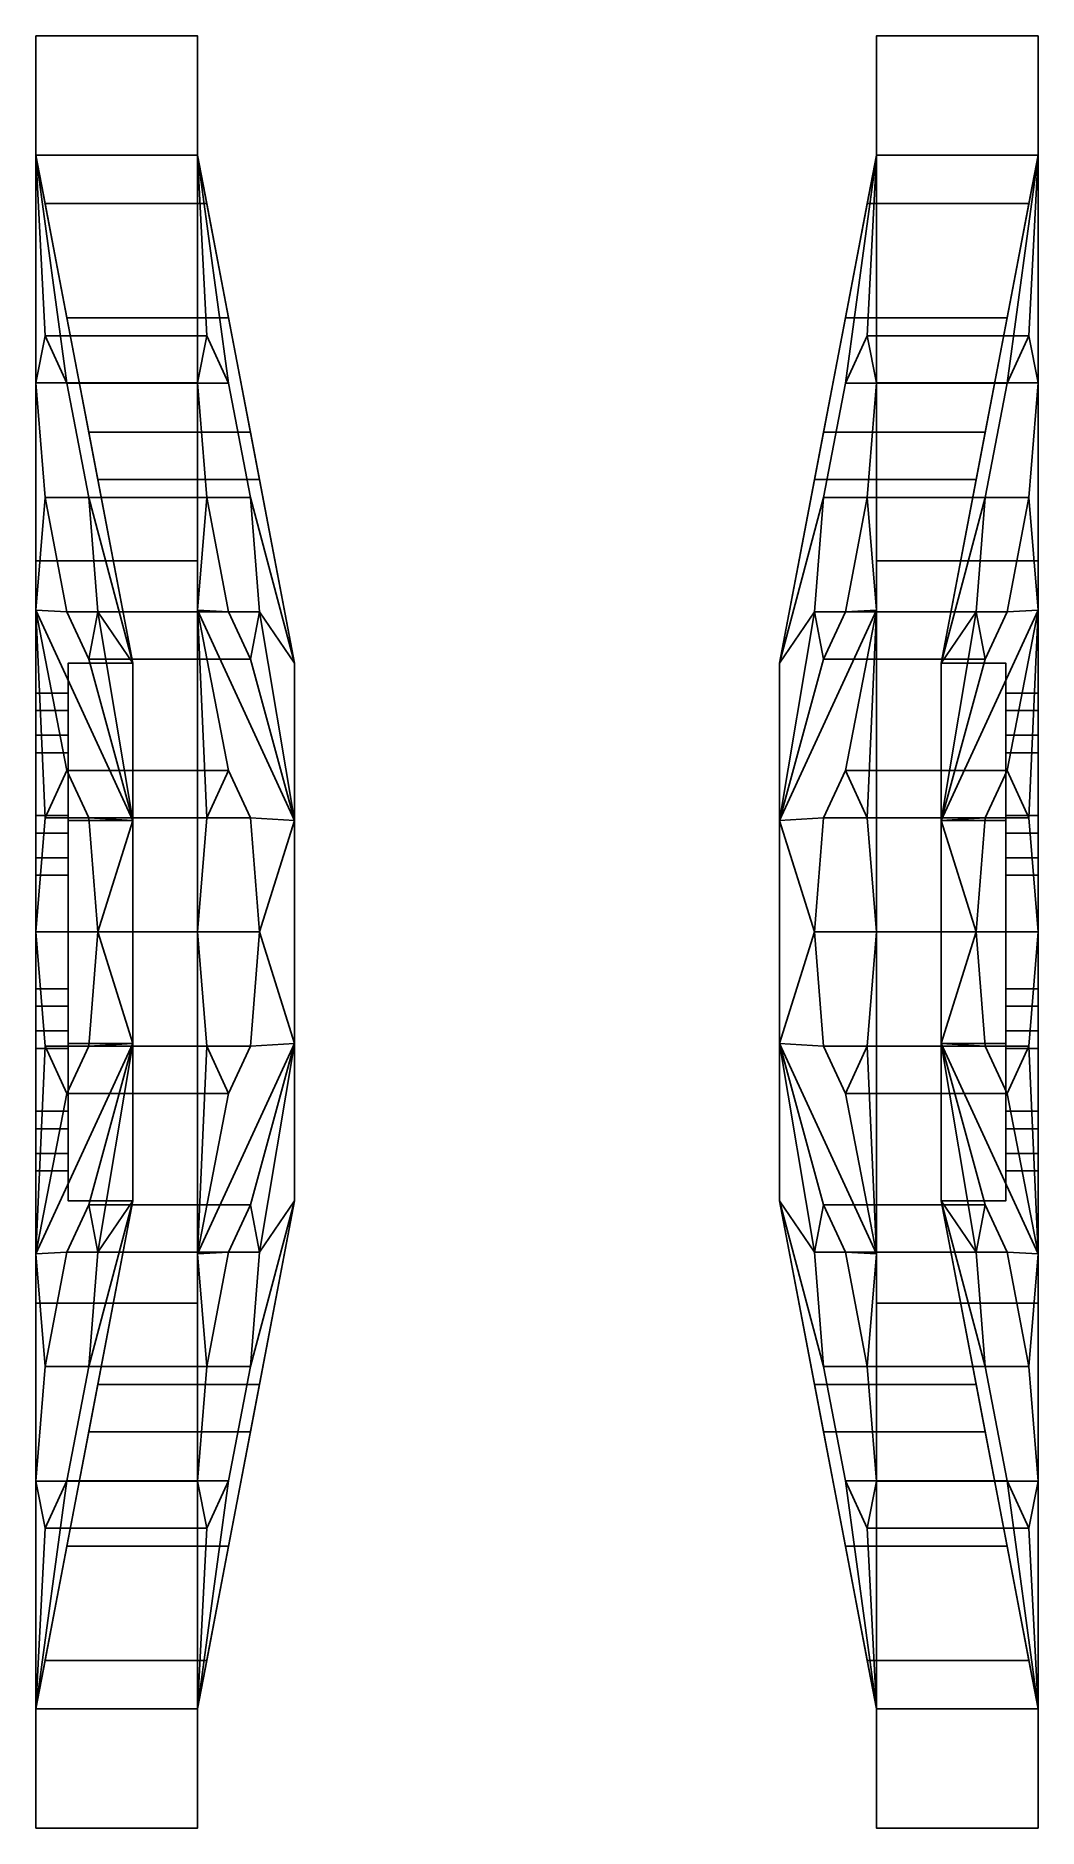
# Model space of a CAD drawing. Extents: x -1.01 to 1.01, y -0.28 to 0.28.
# Drawn here: x 0.7 to 1.01, y -0.277 to 0.277 of the extents above.
import ezdxf

# ---------------------------------------------------------------- set-up
doc = ezdxf.new("R2010")
doc.units = 0
doc.layers.add('WHEELS', color=2, linetype='CONTINUOUS')

msp = doc.modelspace()

# ---------------------------------------------------------------- linework, layer by layer
at = {"layer": 'WHEELS'}
for points in [[(0.7, 0.27716, 0.11481), (0.7, 0.27716, -0.11481), (0.7, 0.24021, -0.0995), (0.7, 0.24021, 0.0995)], [(0.75, 0.27716, 0.11481), (0.75, 0.27716, -0.11481), (0.7, 0.27716, -0.11481), (0.7, 0.27716, 0.11481)], [(0.7, 0.27716, -0.11481), (0.7, 0.11481, -0.27716), (0.7, 0.0995, -0.24021), (0.7, 0.24021, -0.0995)], [(0.75, 0.27716, -0.11481), (0.75, 0.11481, -0.27716), (0.7, 0.11481, -0.27716), (0.7, 0.27716, -0.11481)], [(0.7, 0.11481, 0.27716), (0.7, 0.27716, 0.11481), (0.7, 0.24021, 0.0995), (0.7, 0.0995, 0.24021)], [(0.75, 0.11481, 0.27716), (0.75, 0.27716, 0.11481), (0.7, 0.27716, 0.11481), (0.7, 0.11481, 0.27716)], [(0.75, 0.24021, 0.0995), (0.75, 0.24021, -0.0995), (0.75, 0.27716, -0.11481), (0.75, 0.27716, 0.11481)], [(0.75, 0.24021, -0.0995), (0.75, 0.0995, -0.24021), (0.75, 0.11481, -0.27716), (0.75, 0.27716, -0.11481)], [(0.75, 0.0995, 0.24021), (0.75, 0.24021, 0.0995), (0.75, 0.27716, 0.11481), (0.75, 0.11481, 0.27716)], [(0.96, 0.24021, -0.0995), (0.96, 0.24021, 0.0995), (0.96, 0.27716, 0.11481), (0.96, 0.27716, -0.11481)], [(0.96, 0.27716, -0.11481), (0.96, 0.27716, 0.11481), (1.01, 0.27716, 0.11481), (1.01, 0.27716, -0.11481)], [(0.96, 0.0995, -0.24021), (0.96, 0.24021, -0.0995), (0.96, 0.27716, -0.11481), (0.96, 0.11481, -0.27716)], [(0.96, 0.11481, -0.27716), (0.96, 0.27716, -0.11481), (1.01, 0.27716, -0.11481), (1.01, 0.11481, -0.27716)], [(0.96, 0.24021, 0.0995), (0.96, 0.0995, 0.24021), (0.96, 0.11481, 0.27716), (0.96, 0.27716, 0.11481)], [(0.96, 0.27716, 0.11481), (0.96, 0.11481, 0.27716), (1.01, 0.11481, 0.27716), (1.01, 0.27716, 0.11481)], [(1.01, 0.27716, -0.11481), (1.01, 0.27716, 0.11481), (1.01, 0.24021, 0.0995), (1.01, 0.24021, -0.0995)], [(1.01, 0.11481, -0.27716), (1.01, 0.27716, -0.11481), (1.01, 0.24021, -0.0995), (1.01, 0.0995, -0.24021)], [(1.01, 0.27716, 0.11481), (1.01, 0.11481, 0.27716), (1.01, 0.0995, 0.24021), (1.01, 0.24021, 0.0995)], [(0.7, 0.24021, -0.0995), (0.70959, 0.16971, -0.09899), (0.71634, 0.13435, -0.08435), (0.73, 0.08315, -0.03444)], [(0.70959, 0.19, -0.05), (0.7, 0.24021, -0.0995), (0.73, 0.08315, -0.03444), (0.71634, 0.15464, -0.03536)], [(0.7, 0.24021, -0.0995), (0.7, 0.24021, -0.0995), (0.70959, 0.19, -0.05), (0.70284, 0.22536, -0.03536)], [(0.7, 0.24021, -0.0995), (0.7, 0.24021, -0.0995), (0.70284, 0.22536, -0.03536), (0.7, 0.24021)], [(0.70284, 0.18435, -0.13435), (0.70284, 0.18435, -0.13435), (0.70959, 0.16971, -0.09899), (0.7, 0.24021, -0.0995)], [(0.7, 0.16985, -0.16985), (0.7, 0.16985, -0.16985), (0.70284, 0.18435, -0.13435), (0.7, 0.24021, -0.0995)], [(0.70284, 0.22536, 0.03536), (0.70284, 0.22536, 0.03536), (0.70959, 0.19, 0.05), (0.7, 0.24021, 0.0995)], [(0.7, 0.24021, 0.0995), (0.70959, 0.19, 0.05), (0.71634, 0.15464, 0.03536), (0.73, 0.08315, 0.03444)], [(0.7, 0.24021), (0.7, 0.24021), (0.70284, 0.22536, 0.03536), (0.7, 0.24021, 0.0995)], [(0.75, 0.24021), (0.75284, 0.22536, 0.03536), (0.70284, 0.22536, 0.03536), (0.7, 0.24021)], [(0.75284, 0.22536, -0.03536), (0.75, 0.24021), (0.7, 0.24021), (0.70284, 0.22536, -0.03536)], [(0.70959, 0.16971, 0.09899), (0.7, 0.24021, 0.0995), (0.73, 0.08315, 0.03444), (0.71634, 0.13435, 0.08435)], [(0.7, 0.24021, 0.0995), (0.7, 0.24021, 0.0995), (0.70959, 0.16971, 0.09899), (0.70284, 0.18435, 0.13435)], [(0.7, 0.24021, 0.0995), (0.7, 0.24021, 0.0995), (0.70284, 0.18435, 0.13435), (0.7, 0.16985, 0.16985)], [(0.75959, 0.16971, -0.09899), (0.75, 0.24021, -0.0995), (0.78, 0.08315, -0.03444), (0.76634, 0.13435, -0.08435)], [(0.75, 0.24021, -0.0995), (0.75959, 0.19, -0.05), (0.76634, 0.15464, -0.03536), (0.78, 0.08315, -0.03444)], [(0.75284, 0.22536, -0.03536), (0.75959, 0.19, -0.05), (0.75959, 0.19, -0.05), (0.75, 0.24021, -0.0995)], [(0.75, 0.24021), (0.75284, 0.22536, -0.03536), (0.75284, 0.22536, -0.03536), (0.75, 0.24021, -0.0995)], [(0.75, 0.24021, -0.0995), (0.75959, 0.16971, -0.09899), (0.75959, 0.16971, -0.09899), (0.75284, 0.18435, -0.13435)], [(0.75, 0.24021, -0.0995), (0.75284, 0.18435, -0.13435), (0.75284, 0.18435, -0.13435), (0.75, 0.16985, -0.16985)], [(0.75, 0.24021, 0.0995), (0.75959, 0.19, 0.05), (0.75959, 0.19, 0.05), (0.75284, 0.22536, 0.03536)], [(0.75959, 0.19, 0.05), (0.75, 0.24021, 0.0995), (0.78, 0.08315, 0.03444), (0.76634, 0.15464, 0.03536)], [(0.75, 0.24021, 0.0995), (0.75284, 0.22536, 0.03536), (0.75284, 0.22536, 0.03536), (0.75, 0.24021)], [(0.75, 0.24021, 0.0995), (0.75959, 0.16971, 0.09899), (0.76634, 0.13435, 0.08435), (0.78, 0.08315, 0.03444)], [(0.75284, 0.18435, 0.13435), (0.75959, 0.16971, 0.09899), (0.75959, 0.16971, 0.09899), (0.75, 0.24021, 0.0995)], [(0.75, 0.16985, 0.16985), (0.75284, 0.18435, 0.13435), (0.75284, 0.18435, 0.13435), (0.75, 0.24021, 0.0995)], [(0.95041, 0.19, -0.05), (0.96, 0.24021, -0.0995), (0.93, 0.08315, -0.03444), (0.94366, 0.15464, -0.03536)], [(0.96, 0.24021, -0.0995), (0.95041, 0.16971, -0.09899), (0.94366, 0.13435, -0.08435), (0.93, 0.08315, -0.03444)], [(0.95041, 0.16971, 0.09899), (0.96, 0.24021, 0.0995), (0.93, 0.08315, 0.03444), (0.94366, 0.13435, 0.08435)], [(0.96, 0.24021, 0.0995), (0.95041, 0.19, 0.05), (0.94366, 0.15464, 0.03536), (0.93, 0.08315, 0.03444)], [(0.96, 0.24021, -0.0995), (0.95041, 0.19, -0.05), (0.95041, 0.19, -0.05), (0.95716, 0.22536, -0.03536)], [(0.95716, 0.18435, -0.13435), (0.95041, 0.16971, -0.09899), (0.95041, 0.16971, -0.09899), (0.96, 0.24021, -0.0995)], [(0.96, 0.24021, 0.0995), (0.95041, 0.16971, 0.09899), (0.95041, 0.16971, 0.09899), (0.95716, 0.18435, 0.13435)], [(0.95716, 0.22536, 0.03536), (0.95041, 0.19, 0.05), (0.95041, 0.19, 0.05), (0.96, 0.24021, 0.0995)], [(0.96, 0.24021, -0.0995), (0.95716, 0.22536, -0.03536), (0.95716, 0.22536, -0.03536), (0.96, 0.24021)], [(0.96, 0.16985, -0.16985), (0.95716, 0.18435, -0.13435), (0.95716, 0.18435, -0.13435), (0.96, 0.24021, -0.0995)], [(0.96, 0.24021, 0.0995), (0.95716, 0.18435, 0.13435), (0.95716, 0.18435, 0.13435), (0.96, 0.16985, 0.16985)], [(0.96, 0.24021), (0.95716, 0.22536, 0.03536), (0.95716, 0.22536, 0.03536), (0.96, 0.24021, 0.0995)], [(0.96, 0.24021), (0.95716, 0.22536, -0.03536), (1.00716, 0.22536, -0.03536), (1.01, 0.24021)], [(0.95716, 0.22536, 0.03536), (0.96, 0.24021), (1.01, 0.24021), (1.00716, 0.22536, 0.03536)], [(1.01, 0.24021, -0.0995), (1.00041, 0.19, -0.05), (0.99366, 0.15464, -0.03536), (0.98, 0.08315, -0.03444)], [(1.00041, 0.16971, -0.09899), (1.01, 0.24021, -0.0995), (0.98, 0.08315, -0.03444), (0.99366, 0.13435, -0.08435)], [(1.01, 0.24021, 0.0995), (1.00041, 0.16971, 0.09899), (0.99366, 0.13435, 0.08435), (0.98, 0.08315, 0.03444)], [(1.00041, 0.19, 0.05), (1.01, 0.24021, 0.0995), (0.98, 0.08315, 0.03444), (0.99366, 0.15464, 0.03536)], [(1.00716, 0.22536, -0.03536), (1.00716, 0.22536, -0.03536), (1.00041, 0.19, -0.05), (1.01, 0.24021, -0.0995)], [(1.01, 0.24021, -0.0995), (1.01, 0.24021, -0.0995), (1.00041, 0.16971, -0.09899), (1.00716, 0.18435, -0.13435)], [(1.00716, 0.18435, 0.13435), (1.00716, 0.18435, 0.13435), (1.00041, 0.16971, 0.09899), (1.01, 0.24021, 0.0995)], [(1.01, 0.24021, 0.0995), (1.01, 0.24021, 0.0995), (1.00041, 0.19, 0.05), (1.00716, 0.22536, 0.03536)], [(1.01, 0.24021), (1.01, 0.24021), (1.00716, 0.22536, -0.03536), (1.01, 0.24021, -0.0995)], [(1.01, 0.24021, -0.0995), (1.01, 0.24021, -0.0995), (1.00716, 0.18435, -0.13435), (1.01, 0.16985, -0.16985)], [(1.01, 0.16985, 0.16985), (1.01, 0.16985, 0.16985), (1.00716, 0.18435, 0.13435), (1.01, 0.24021, 0.0995)], [(1.01, 0.24021, 0.0995), (1.01, 0.24021, 0.0995), (1.00716, 0.22536, 0.03536), (1.01, 0.24021)], [(0.75284, 0.22536, 0.03536), (0.75959, 0.19, 0.05), (0.70959, 0.19, 0.05), (0.70284, 0.22536, 0.03536)], [(0.75959, 0.19, -0.05), (0.75284, 0.22536, -0.03536), (0.70284, 0.22536, -0.03536), (0.70959, 0.19, -0.05)], [(0.95716, 0.22536, -0.03536), (0.95041, 0.19, -0.05), (1.00041, 0.19, -0.05), (1.00716, 0.22536, -0.03536)], [(0.95041, 0.19, 0.05), (0.95716, 0.22536, 0.03536), (1.00716, 0.22536, 0.03536), (1.00041, 0.19, 0.05)], [(0.76634, 0.15464, -0.03536), (0.75959, 0.19, -0.05), (0.70959, 0.19, -0.05), (0.71634, 0.15464, -0.03536)], [(0.75959, 0.19, 0.05), (0.76634, 0.15464, 0.03536), (0.71634, 0.15464, 0.03536), (0.70959, 0.19, 0.05)], [(0.94366, 0.15464, 0.03536), (0.95041, 0.19, 0.05), (1.00041, 0.19, 0.05), (0.99366, 0.15464, 0.03536)], [(0.95041, 0.19, -0.05), (0.94366, 0.15464, -0.03536), (0.99366, 0.15464, -0.03536), (1.00041, 0.19, -0.05)], [(0.75, 0.16985, -0.16985), (0.75284, 0.18435, -0.13435), (0.70284, 0.18435, -0.13435), (0.7, 0.16985, -0.16985)], [(0.75284, 0.18435, 0.13435), (0.75, 0.16985, 0.16985), (0.7, 0.16985, 0.16985), (0.70284, 0.18435, 0.13435)], [(0.75284, 0.18435, -0.13435), (0.75959, 0.16971, -0.09899), (0.70959, 0.16971, -0.09899), (0.70284, 0.18435, -0.13435)], [(0.75959, 0.16971, 0.09899), (0.75284, 0.18435, 0.13435), (0.70284, 0.18435, 0.13435), (0.70959, 0.16971, 0.09899)], [(0.95041, 0.16971, -0.09899), (0.95716, 0.18435, -0.13435), (1.00716, 0.18435, -0.13435), (1.00041, 0.16971, -0.09899)], [(0.95716, 0.18435, 0.13435), (0.95041, 0.16971, 0.09899), (1.00041, 0.16971, 0.09899), (1.00716, 0.18435, 0.13435)], [(0.95716, 0.18435, -0.13435), (0.96, 0.16985, -0.16985), (1.01, 0.16985, -0.16985), (1.00716, 0.18435, -0.13435)], [(0.96, 0.16985, 0.16985), (0.95716, 0.18435, 0.13435), (1.00716, 0.18435, 0.13435), (1.01, 0.16985, 0.16985)], [(0.7, 0.0995, -0.24021), (0.7, 0.0995, -0.24021), (0.70284, 0.13435, -0.18435), (0.7, 0.16985, -0.16985)], [(0.75284, 0.13435, -0.18435), (0.75, 0.16985, -0.16985), (0.7, 0.16985, -0.16985), (0.70284, 0.13435, -0.18435)], [(0.7, 0.16985, 0.16985), (0.7, 0.16985, 0.16985), (0.70284, 0.13435, 0.18435), (0.7, 0.0995, 0.24021)], [(0.75, 0.16985, 0.16985), (0.75284, 0.13435, 0.18435), (0.70284, 0.13435, 0.18435), (0.7, 0.16985, 0.16985)], [(0.75959, 0.16971, -0.09899), (0.76634, 0.13435, -0.08435), (0.71634, 0.13435, -0.08435), (0.70959, 0.16971, -0.09899)], [(0.76634, 0.13435, 0.08435), (0.75959, 0.16971, 0.09899), (0.70959, 0.16971, 0.09899), (0.71634, 0.13435, 0.08435)], [(0.75, 0.16985, -0.16985), (0.75284, 0.13435, -0.18435), (0.75284, 0.13435, -0.18435), (0.75, 0.0995, -0.24021)], [(0.75, 0.0995, 0.24021), (0.75284, 0.13435, 0.18435), (0.75284, 0.13435, 0.18435), (0.75, 0.16985, 0.16985)], [(0.94366, 0.13435, -0.08435), (0.95041, 0.16971, -0.09899), (1.00041, 0.16971, -0.09899), (0.99366, 0.13435, -0.08435)], [(0.95041, 0.16971, 0.09899), (0.94366, 0.13435, 0.08435), (0.99366, 0.13435, 0.08435), (1.00041, 0.16971, 0.09899)], [(0.96, 0.0995, -0.24021), (0.95716, 0.13435, -0.18435), (0.95716, 0.13435, -0.18435), (0.96, 0.16985, -0.16985)], [(0.96, 0.16985, -0.16985), (0.95716, 0.13435, -0.18435), (1.00716, 0.13435, -0.18435), (1.01, 0.16985, -0.16985)], [(0.96, 0.16985, 0.16985), (0.95716, 0.13435, 0.18435), (0.95716, 0.13435, 0.18435), (0.96, 0.0995, 0.24021)], [(0.95716, 0.13435, 0.18435), (0.96, 0.16985, 0.16985), (1.01, 0.16985, 0.16985), (1.00716, 0.13435, 0.18435)], [(1.01, 0.16985, -0.16985), (1.01, 0.16985, -0.16985), (1.00716, 0.13435, -0.18435), (1.01, 0.0995, -0.24021)], [(1.01, 0.0995, 0.24021), (1.01, 0.0995, 0.24021), (1.00716, 0.13435, 0.18435), (1.01, 0.16985, 0.16985)], [(0.71914, 0.14), (0.71914, 0.14), (0.71634, 0.15464, -0.03536), (0.73, 0.08315, -0.03444)], [(0.71634, 0.15464, 0.03536), (0.71634, 0.15464, 0.03536), (0.71914, 0.14), (0.73, 0.08315, 0.03444)], [(0.76914, 0.14), (0.76634, 0.15464, -0.03536), (0.71634, 0.15464, -0.03536), (0.71914, 0.14)], [(0.76634, 0.15464, 0.03536), (0.76914, 0.14), (0.71914, 0.14), (0.71634, 0.15464, 0.03536)], [(0.76634, 0.15464, -0.03536), (0.76914, 0.14), (0.76914, 0.14), (0.78, 0.08315, -0.03444)], [(0.76634, 0.15464, 0.03536), (0.78, 0.08315, 0.03444), (0.78, 0.08315, 0.03444), (0.76914, 0.14)], [(0.94366, 0.15464, 0.03536), (0.94086, 0.14), (0.94086, 0.14), (0.93, 0.08315, 0.03444)], [(0.94366, 0.15464, -0.03536), (0.93, 0.08315, -0.03444), (0.93, 0.08315, -0.03444), (0.94086, 0.14)], [(0.94086, 0.14), (0.94366, 0.15464, 0.03536), (0.99366, 0.15464, 0.03536), (0.99086, 0.14)], [(0.94366, 0.15464, -0.03536), (0.94086, 0.14), (0.99086, 0.14), (0.99366, 0.15464, -0.03536)], [(0.99086, 0.14), (0.99086, 0.14), (0.99366, 0.15464, 0.03536), (0.98, 0.08315, 0.03444)], [(0.99366, 0.15464, -0.03536), (0.99366, 0.15464, -0.03536), (0.99086, 0.14), (0.98, 0.08315, -0.03444)], [(0.71914, 0.14), (0.71914, 0.14), (0.73, 0.08315, -0.03444), (0.73, 0.08315, 0.03444)], [(0.76914, 0.14), (0.78, 0.08315, 0.03444), (0.78, 0.08315, 0.03444), (0.78, 0.08315, -0.03444)], [(0.94086, 0.14), (0.93, 0.08315, -0.03444), (0.93, 0.08315, -0.03444), (0.93, 0.08315, 0.03444)], [(0.99086, 0.14), (0.99086, 0.14), (0.98, 0.08315, 0.03444), (0.98, 0.08315, -0.03444)], [(0.7, 0.0995, -0.24021), (0.7, 0.0995, -0.24021), (0.70959, 0.09899, -0.16971), (0.70284, 0.13435, -0.18435)], [(0.70284, 0.13435, 0.18435), (0.70284, 0.13435, 0.18435), (0.70959, 0.09899, 0.16971), (0.7, 0.0995, 0.24021)], [(0.75959, 0.09899, -0.16971), (0.75284, 0.13435, -0.18435), (0.70284, 0.13435, -0.18435), (0.70959, 0.09899, -0.16971)], [(0.75284, 0.13435, 0.18435), (0.75959, 0.09899, 0.16971), (0.70959, 0.09899, 0.16971), (0.70284, 0.13435, 0.18435)], [(0.71634, 0.13435, -0.08435), (0.71634, 0.13435, -0.08435), (0.71914, 0.09899, -0.09899), (0.73, 0.08315, -0.03444)], [(0.76634, 0.13435, -0.08435), (0.76914, 0.09899, -0.09899), (0.71914, 0.09899, -0.09899), (0.71634, 0.13435, -0.08435)], [(0.71914, 0.09899, 0.09899), (0.71914, 0.09899, 0.09899), (0.71634, 0.13435, 0.08435), (0.73, 0.08315, 0.03444)], [(0.76914, 0.09899, 0.09899), (0.76634, 0.13435, 0.08435), (0.71634, 0.13435, 0.08435), (0.71914, 0.09899, 0.09899)], [(0.75284, 0.13435, -0.18435), (0.75959, 0.09899, -0.16971), (0.75959, 0.09899, -0.16971), (0.75, 0.0995, -0.24021)], [(0.75, 0.0995, 0.24021), (0.75959, 0.09899, 0.16971), (0.75959, 0.09899, 0.16971), (0.75284, 0.13435, 0.18435)], [(0.76634, 0.13435, -0.08435), (0.78, 0.08315, -0.03444), (0.78, 0.08315, -0.03444), (0.76914, 0.09899, -0.09899)], [(0.76634, 0.13435, 0.08435), (0.76914, 0.09899, 0.09899), (0.76914, 0.09899, 0.09899), (0.78, 0.08315, 0.03444)], [(0.94366, 0.13435, -0.08435), (0.94086, 0.09899, -0.09899), (0.94086, 0.09899, -0.09899), (0.93, 0.08315, -0.03444)], [(0.94366, 0.13435, 0.08435), (0.93, 0.08315, 0.03444), (0.93, 0.08315, 0.03444), (0.94086, 0.09899, 0.09899)], [(0.94086, 0.09899, -0.09899), (0.94366, 0.13435, -0.08435), (0.99366, 0.13435, -0.08435), (0.99086, 0.09899, -0.09899)], [(0.94366, 0.13435, 0.08435), (0.94086, 0.09899, 0.09899), (0.99086, 0.09899, 0.09899), (0.99366, 0.13435, 0.08435)], [(0.96, 0.0995, -0.24021), (0.95041, 0.09899, -0.16971), (0.95041, 0.09899, -0.16971), (0.95716, 0.13435, -0.18435)], [(0.95716, 0.13435, -0.18435), (0.95041, 0.09899, -0.16971), (1.00041, 0.09899, -0.16971), (1.00716, 0.13435, -0.18435)], [(0.95716, 0.13435, 0.18435), (0.95041, 0.09899, 0.16971), (0.95041, 0.09899, 0.16971), (0.96, 0.0995, 0.24021)], [(0.95041, 0.09899, 0.16971), (0.95716, 0.13435, 0.18435), (1.00716, 0.13435, 0.18435), (1.00041, 0.09899, 0.16971)], [(0.99086, 0.09899, -0.09899), (0.99086, 0.09899, -0.09899), (0.99366, 0.13435, -0.08435), (0.98, 0.08315, -0.03444)], [(0.99366, 0.13435, 0.08435), (0.99366, 0.13435, 0.08435), (0.99086, 0.09899, 0.09899), (0.98, 0.08315, 0.03444)], [(1.00716, 0.13435, -0.18435), (1.00716, 0.13435, -0.18435), (1.00041, 0.09899, -0.16971), (1.01, 0.0995, -0.24021)], [(1.01, 0.0995, 0.24021), (1.01, 0.0995, 0.24021), (1.00041, 0.09899, 0.16971), (1.00716, 0.13435, 0.18435)], [(0.7, 0.11481, -0.27716), (0.7, -0.11481, -0.27716), (0.7, -0.0995, -0.24021), (0.7, 0.0995, -0.24021)], [(0.75, 0.11481, -0.27716), (0.75, -0.11481, -0.27716), (0.7, -0.11481, -0.27716), (0.7, 0.11481, -0.27716)], [(0.75, -0.11481, 0.27716), (0.75, 0.11481, 0.27716), (0.7, 0.11481, 0.27716), (0.7, -0.11481, 0.27716)], [(0.7, -0.11481, 0.27716), (0.7, 0.11481, 0.27716), (0.7, 0.0995, 0.24021), (0.7, -0.0995, 0.24021)], [(0.75, 0.0995, -0.24021), (0.75, -0.0995, -0.24021), (0.75, -0.11481, -0.27716), (0.75, 0.11481, -0.27716)], [(0.75, -0.0995, 0.24021), (0.75, 0.0995, 0.24021), (0.75, 0.11481, 0.27716), (0.75, -0.11481, 0.27716)], [(0.96, -0.0995, -0.24021), (0.96, 0.0995, -0.24021), (0.96, 0.11481, -0.27716), (0.96, -0.11481, -0.27716)], [(0.96, -0.11481, -0.27716), (0.96, 0.11481, -0.27716), (1.01, 0.11481, -0.27716), (1.01, -0.11481, -0.27716)], [(0.96, 0.11481, 0.27716), (0.96, -0.11481, 0.27716), (1.01, -0.11481, 0.27716), (1.01, 0.11481, 0.27716)], [(0.96, 0.0995, 0.24021), (0.96, -0.0995, 0.24021), (0.96, -0.11481, 0.27716), (0.96, 0.11481, 0.27716)], [(1.01, -0.11481, -0.27716), (1.01, 0.11481, -0.27716), (1.01, 0.0995, -0.24021), (1.01, -0.0995, -0.24021)], [(1.01, 0.11481, 0.27716), (1.01, -0.11481, 0.27716), (1.01, -0.0995, 0.24021), (1.01, 0.0995, 0.24021)], [(0.70284, 0.03536, -0.22536), (0.70284, 0.03536, -0.22536), (0.70959, 0.05, -0.19), (0.7, 0.0995, -0.24021)], [(0.7, 0.0995, -0.24021), (0.70959, 0.05, -0.19), (0.71634, 0.03536, -0.15464), (0.73, 0.03444, -0.08315)], [(0.7, 0, -0.24021), (0.7, 0, -0.24021), (0.70284, 0.03536, -0.22536), (0.7, 0.0995, -0.24021)], [(0.70959, 0.09899, -0.16971), (0.7, 0.0995, -0.24021), (0.73, 0.03444, -0.08315), (0.71634, 0.08435, -0.13435)], [(0.7, 0.0995, 0.24021), (0.70959, 0.09899, 0.16971), (0.71634, 0.08435, 0.13435), (0.73, 0.03444, 0.08315)], [(0.7, 0.0995, 0.24021), (0.7, 0.0995, 0.24021), (0.70284, 0.03536, 0.22536), (0.7, 0, 0.24021)], [(0.7, 0.0995, 0.24021), (0.7, 0.0995, 0.24021), (0.70959, 0.05, 0.19), (0.70284, 0.03536, 0.22536)], [(0.70959, 0.05, 0.19), (0.7, 0.0995, 0.24021), (0.73, 0.03444, 0.08315), (0.71634, 0.03536, 0.15464)], [(0.76634, 0.08435, -0.13435), (0.75959, 0.09899, -0.16971), (0.70959, 0.09899, -0.16971), (0.71634, 0.08435, -0.13435)], [(0.75959, 0.09899, 0.16971), (0.76634, 0.08435, 0.13435), (0.71634, 0.08435, 0.13435), (0.70959, 0.09899, 0.16971)], [(0.71914, 0.09899, -0.09899), (0.71914, 0.09899, -0.09899), (0.71634, 0.08435, -0.13435), (0.73, 0.03444, -0.08315)], [(0.76914, 0.09899, -0.09899), (0.76634, 0.08435, -0.13435), (0.71634, 0.08435, -0.13435), (0.71914, 0.09899, -0.09899)], [(0.71634, 0.08435, 0.13435), (0.71634, 0.08435, 0.13435), (0.71914, 0.09899, 0.09899), (0.73, 0.03444, 0.08315)], [(0.76634, 0.08435, 0.13435), (0.76914, 0.09899, 0.09899), (0.71914, 0.09899, 0.09899), (0.71634, 0.08435, 0.13435)], [(0.71914, 0.09899, -0.09899), (0.71914, 0.09899, -0.09899), (0.73, 0.03444, -0.08315), (0.73, 0.08315, -0.03444)], [(0.71914, 0.09899, 0.09899), (0.71914, 0.09899, 0.09899), (0.73, 0.08315, 0.03444), (0.73, 0.03444, 0.08315)], [(0.75, 0.0995, -0.24021), (0.75959, 0.05, -0.19), (0.75959, 0.05, -0.19), (0.75284, 0.03536, -0.22536)], [(0.75959, 0.05, -0.19), (0.75, 0.0995, -0.24021), (0.78, 0.03444, -0.08315), (0.76634, 0.03536, -0.15464)], [(0.75, 0.0995, -0.24021), (0.75284, 0.03536, -0.22536), (0.75284, 0.03536, -0.22536), (0.75, 0, -0.24021)], [(0.75, 0.0995, -0.24021), (0.75959, 0.09899, -0.16971), (0.76634, 0.08435, -0.13435), (0.78, 0.03444, -0.08315)], [(0.75959, 0.09899, 0.16971), (0.75, 0.0995, 0.24021), (0.78, 0.03444, 0.08315), (0.76634, 0.08435, 0.13435)], [(0.75, 0, 0.24021), (0.75284, 0.03536, 0.22536), (0.75284, 0.03536, 0.22536), (0.75, 0.0995, 0.24021)], [(0.75284, 0.03536, 0.22536), (0.75959, 0.05, 0.19), (0.75959, 0.05, 0.19), (0.75, 0.0995, 0.24021)], [(0.75, 0.0995, 0.24021), (0.75959, 0.05, 0.19), (0.76634, 0.03536, 0.15464), (0.78, 0.03444, 0.08315)], [(0.76634, 0.08435, -0.13435), (0.76914, 0.09899, -0.09899), (0.76914, 0.09899, -0.09899), (0.78, 0.03444, -0.08315)], [(0.76634, 0.08435, 0.13435), (0.78, 0.03444, 0.08315), (0.78, 0.03444, 0.08315), (0.76914, 0.09899, 0.09899)], [(0.76914, 0.09899, -0.09899), (0.78, 0.08315, -0.03444), (0.78, 0.08315, -0.03444), (0.78, 0.03444, -0.08315)], [(0.76914, 0.09899, 0.09899), (0.78, 0.03444, 0.08315), (0.78, 0.03444, 0.08315), (0.78, 0.08315, 0.03444)], [(0.95041, 0.09899, -0.16971), (0.96, 0.0995, -0.24021), (0.93, 0.03444, -0.08315), (0.94366, 0.08435, -0.13435)], [(0.96, 0.0995, -0.24021), (0.95041, 0.05, -0.19), (0.94366, 0.03536, -0.15464), (0.93, 0.03444, -0.08315)], [(0.96, 0.0995, 0.24021), (0.95041, 0.09899, 0.16971), (0.94366, 0.08435, 0.13435), (0.93, 0.03444, 0.08315)], [(0.95041, 0.05, 0.19), (0.96, 0.0995, 0.24021), (0.93, 0.03444, 0.08315), (0.94366, 0.03536, 0.15464)], [(0.94086, 0.09899, -0.09899), (0.93, 0.03444, -0.08315), (0.93, 0.03444, -0.08315), (0.93, 0.08315, -0.03444)], [(0.94366, 0.08435, -0.13435), (0.93, 0.03444, -0.08315), (0.93, 0.03444, -0.08315), (0.94086, 0.09899, -0.09899)], [(0.94366, 0.08435, 0.13435), (0.94086, 0.09899, 0.09899), (0.94086, 0.09899, 0.09899), (0.93, 0.03444, 0.08315)], [(0.94086, 0.09899, 0.09899), (0.93, 0.08315, 0.03444), (0.93, 0.08315, 0.03444), (0.93, 0.03444, 0.08315)], [(0.94366, 0.08435, -0.13435), (0.94086, 0.09899, -0.09899), (0.99086, 0.09899, -0.09899), (0.99366, 0.08435, -0.13435)], [(0.94086, 0.09899, 0.09899), (0.94366, 0.08435, 0.13435), (0.99366, 0.08435, 0.13435), (0.99086, 0.09899, 0.09899)], [(0.95041, 0.09899, -0.16971), (0.94366, 0.08435, -0.13435), (0.99366, 0.08435, -0.13435), (1.00041, 0.09899, -0.16971)], [(0.94366, 0.08435, 0.13435), (0.95041, 0.09899, 0.16971), (1.00041, 0.09899, 0.16971), (0.99366, 0.08435, 0.13435)], [(0.95716, 0.03536, -0.22536), (0.95041, 0.05, -0.19), (0.95041, 0.05, -0.19), (0.96, 0.0995, -0.24021)], [(0.96, 0.0995, 0.24021), (0.95041, 0.05, 0.19), (0.95041, 0.05, 0.19), (0.95716, 0.03536, 0.22536)], [(0.96, 0, -0.24021), (0.95716, 0.03536, -0.22536), (0.95716, 0.03536, -0.22536), (0.96, 0.0995, -0.24021)], [(0.96, 0.0995, 0.24021), (0.95716, 0.03536, 0.22536), (0.95716, 0.03536, 0.22536), (0.96, 0, 0.24021)], [(1.01, 0.0995, -0.24021), (1.00041, 0.09899, -0.16971), (0.99366, 0.08435, -0.13435), (0.98, 0.03444, -0.08315)], [(1.00041, 0.05, -0.19), (1.01, 0.0995, -0.24021), (0.98, 0.03444, -0.08315), (0.99366, 0.03536, -0.15464)], [(1.00041, 0.09899, 0.16971), (1.01, 0.0995, 0.24021), (0.98, 0.03444, 0.08315), (0.99366, 0.08435, 0.13435)], [(1.01, 0.0995, 0.24021), (1.00041, 0.05, 0.19), (0.99366, 0.03536, 0.15464), (0.98, 0.03444, 0.08315)], [(0.99086, 0.09899, -0.09899), (0.99086, 0.09899, -0.09899), (0.98, 0.08315, -0.03444), (0.98, 0.03444, -0.08315)], [(0.99366, 0.08435, -0.13435), (0.99366, 0.08435, -0.13435), (0.99086, 0.09899, -0.09899), (0.98, 0.03444, -0.08315)], [(0.99086, 0.09899, 0.09899), (0.99086, 0.09899, 0.09899), (0.99366, 0.08435, 0.13435), (0.98, 0.03444, 0.08315)], [(0.99086, 0.09899, 0.09899), (0.99086, 0.09899, 0.09899), (0.98, 0.03444, 0.08315), (0.98, 0.08315, 0.03444)], [(1.01, 0.0995, -0.24021), (1.01, 0.0995, -0.24021), (1.00041, 0.05, -0.19), (1.00716, 0.03536, -0.22536)], [(1.00716, 0.03536, 0.22536), (1.00716, 0.03536, 0.22536), (1.00041, 0.05, 0.19), (1.01, 0.0995, 0.24021)], [(1.01, 0.0995, -0.24021), (1.01, 0.0995, -0.24021), (1.00716, 0.03536, -0.22536), (1.01, 0, -0.24021)], [(1.01, 0, 0.24021), (1.01, 0, 0.24021), (1.00716, 0.03536, 0.22536), (1.01, 0.0995, 0.24021)], [(0.73, 0.08315, -0.03444), (0.73, 0.03444, -0.08315), (0.71, 0.03444, -0.08315), (0.71, 0.08315, -0.03444)], [(0.71, 0.08315, -0.03444), (0.71, 0.03444, -0.08315), (0.71, 0.03061, -0.07391), (0.71, 0.07391, -0.03061)], [(0.73, 0.03444, 0.08315), (0.73, 0.08315, 0.03444), (0.71, 0.08315, 0.03444), (0.71, 0.03444, 0.08315)], [(0.73, 0.08315, 0.03444), (0.73, 0.08315, -0.03444), (0.71, 0.08315, -0.03444), (0.71, 0.08315, 0.03444)], [(0.71, 0.03444, 0.08315), (0.71, 0.08315, 0.03444), (0.71, 0.07391, 0.03061), (0.71, 0.03061, 0.07391)], [(0.71, 0.08315, 0.03444), (0.71, 0.08315, -0.03444), (0.71, 0.07391, -0.03061), (0.71, 0.07391, 0.03061)], [(0.98, 0.03444, -0.08315), (0.98, 0.08315, -0.03444), (1, 0.08315, -0.03444), (1, 0.03444, -0.08315)], [(0.98, 0.08315, 0.03444), (0.98, 0.03444, 0.08315), (1, 0.03444, 0.08315), (1, 0.08315, 0.03444)], [(0.98, 0.08315, -0.03444), (0.98, 0.08315, 0.03444), (1, 0.08315, 0.03444), (1, 0.08315, -0.03444)], [(1, 0.03444, -0.08315), (1, 0.08315, -0.03444), (1, 0.07391, -0.03061), (1, 0.03061, -0.07391)], [(1, 0.08315, 0.03444), (1, 0.03444, 0.08315), (1, 0.03061, 0.07391), (1, 0.07391, 0.03061)], [(1, 0.08315, -0.03444), (1, 0.08315, 0.03444), (1, 0.07391, 0.03061), (1, 0.07391, -0.03061)], [(0.7, 0.05543, 0.02296), (0.7, 0.06084, 0.03603), (0.7, 0.07391, 0.03061), (0.7, 0.0685, 0.01755)], [(0.71, 0.07391, 0.03061), (0.71, 0.0685, 0.01755), (0.7, 0.0685, 0.01755), (0.7, 0.07391, 0.03061)], [(0.71, 0.06084, 0.03603), (0.71, 0.07391, 0.03061), (0.7, 0.07391, 0.03061), (0.7, 0.06084, 0.03603)], [(0.71, 0.0685, -0.01755), (0.71, 0.07391, -0.03061), (0.7, 0.07391, -0.03061), (0.7, 0.0685, -0.01755)], [(0.7, 0.05543, -0.02296), (0.7, 0.0685, -0.01755), (0.7, 0.07391, -0.03061), (0.7, 0.06084, -0.03603)], [(0.71, 0.07391, -0.03061), (0.71, 0.06084, -0.03603), (0.7, 0.06084, -0.03603), (0.7, 0.07391, -0.03061)], [(0.71, 0.07391, -0.03061), (0.71, 0.03061, -0.07391), (0.71, 0.03603, -0.06084), (0.71, 0.06084, -0.03603)], [(0.71, 0.03061, 0.07391), (0.71, 0.07391, 0.03061), (0.71, 0.06084, 0.03603), (0.71, 0.03603, 0.06084)], [(0.71, 0.07391, 0.03061), (0.71, 0.07391, -0.03061), (0.71, 0.0685, -0.01755), (0.71, 0.0685, 0.01755)], [(1, 0.03061, -0.07391), (1, 0.07391, -0.03061), (1, 0.06084, -0.03603), (1, 0.03603, -0.06084)], [(1, 0.07391, -0.03061), (1, 0.0685, -0.01755), (1.01, 0.0685, -0.01755), (1.01, 0.07391, -0.03061)], [(1, 0.06084, -0.03603), (1, 0.07391, -0.03061), (1.01, 0.07391, -0.03061), (1.01, 0.06084, -0.03603)], [(1, 0.07391, 0.03061), (1, 0.06084, 0.03603), (1.01, 0.06084, 0.03603), (1.01, 0.07391, 0.03061)], [(1, 0.0685, 0.01755), (1, 0.07391, 0.03061), (1.01, 0.07391, 0.03061), (1.01, 0.0685, 0.01755)], [(1, 0.07391, -0.03061), (1, 0.07391, 0.03061), (1, 0.0685, 0.01755), (1, 0.0685, -0.01755)], [(1, 0.07391, 0.03061), (1, 0.03061, 0.07391), (1, 0.03603, 0.06084), (1, 0.06084, 0.03603)], [(1.01, 0.05543, -0.02296), (1.01, 0.06084, -0.03603), (1.01, 0.07391, -0.03061), (1.01, 0.0685, -0.01755)], [(1.01, 0.05543, 0.02296), (1.01, 0.0685, 0.01755), (1.01, 0.07391, 0.03061), (1.01, 0.06084, 0.03603)], [(0.71, 0.0685, 0.01755), (0.71, 0.05543, 0.02296), (0.7, 0.05543, 0.02296), (0.7, 0.0685, 0.01755)], [(0.71, 0.05543, -0.02296), (0.71, 0.0685, -0.01755), (0.7, 0.0685, -0.01755), (0.7, 0.05543, -0.02296)], [(0.71, 0.0685, 0.01755), (0.71, 0.0685, -0.01755), (0.71, 0.05543, -0.02296), (0.71, 0.05543, 0.02296)], [(1, 0.0685, -0.01755), (1, 0.05543, -0.02296), (1.01, 0.05543, -0.02296), (1.01, 0.0685, -0.01755)], [(1, 0.05543, 0.02296), (1, 0.0685, 0.01755), (1.01, 0.0685, 0.01755), (1.01, 0.05543, 0.02296)], [(1, 0.0685, -0.01755), (1, 0.0685, 0.01755), (1, 0.05543, 0.02296), (1, 0.05543, -0.02296)], [(0.71, 0.05543, 0.02296), (0.71, 0.06084, 0.03603), (0.7, 0.06084, 0.03603), (0.7, 0.05543, 0.02296)], [(0.71, 0.06084, -0.03603), (0.71, 0.05543, -0.02296), (0.7, 0.05543, -0.02296), (0.7, 0.06084, -0.03603)], [(0.71, 0.06084, -0.03603), (0.71, 0.03603, -0.06084), (0.71, 0.02296, -0.05543), (0.71, 0.05543, -0.02296)], [(0.71, 0.03603, 0.06084), (0.71, 0.06084, 0.03603), (0.71, 0.05543, 0.02296), (0.71, 0.02296, 0.05543)], [(1, 0.03603, -0.06084), (1, 0.06084, -0.03603), (1, 0.05543, -0.02296), (1, 0.02296, -0.05543)], [(1, 0.05543, -0.02296), (1, 0.06084, -0.03603), (1.01, 0.06084, -0.03603), (1.01, 0.05543, -0.02296)], [(1, 0.06084, 0.03603), (1, 0.05543, 0.02296), (1.01, 0.05543, 0.02296), (1.01, 0.06084, 0.03603)], [(1, 0.06084, 0.03603), (1, 0.03603, 0.06084), (1, 0.02296, 0.05543), (1, 0.05543, 0.02296)], [(0.75284, 0.03536, -0.22536), (0.75959, 0.05, -0.19), (0.70959, 0.05, -0.19), (0.70284, 0.03536, -0.22536)], [(0.75959, 0.05, 0.19), (0.75284, 0.03536, 0.22536), (0.70284, 0.03536, 0.22536), (0.70959, 0.05, 0.19)], [(0.75959, 0.05, -0.19), (0.76634, 0.03536, -0.15464), (0.71634, 0.03536, -0.15464), (0.70959, 0.05, -0.19)], [(0.76634, 0.03536, 0.15464), (0.75959, 0.05, 0.19), (0.70959, 0.05, 0.19), (0.71634, 0.03536, 0.15464)], [(0.71, -0.05543, -0.02296), (0.71, 0.02296, 0.05543), (0.71, 0.05543, 0.02296), (0.71, -0.02296, -0.05543)], [(0.71, -0.02296, -0.05543), (0.71, 0.05543, 0.02296), (0.71, 0.05543, -0.02296), (0.71, 0.02296, -0.05543)], [(0.94366, 0.03536, -0.15464), (0.95041, 0.05, -0.19), (1.00041, 0.05, -0.19), (0.99366, 0.03536, -0.15464)], [(0.95041, 0.05, 0.19), (0.94366, 0.03536, 0.15464), (0.99366, 0.03536, 0.15464), (1.00041, 0.05, 0.19)], [(0.95041, 0.05, -0.19), (0.95716, 0.03536, -0.22536), (1.00716, 0.03536, -0.22536), (1.00041, 0.05, -0.19)], [(0.95716, 0.03536, 0.22536), (0.95041, 0.05, 0.19), (1.00041, 0.05, 0.19), (1.00716, 0.03536, 0.22536)], [(1, 0.05543, 0.02296), (1, 0.02296, 0.05543), (1, -0.02296, 0.05543), (1, 0.05543, -0.02296)], [(1, 0.05543, -0.02296), (1, -0.02296, 0.05543), (1, -0.05543, 0.02296), (1, 0.02296, -0.05543)], [(0.7, 0.02296, -0.05543), (0.7, 0.03603, -0.06084), (0.7, 0.03061, -0.07391), (0.7, 0.01755, -0.0685)], [(0.71, 0.02296, -0.05543), (0.71, 0.03603, -0.06084), (0.7, 0.03603, -0.06084), (0.7, 0.02296, -0.05543)], [(0.71, 0.03603, -0.06084), (0.71, 0.03061, -0.07391), (0.7, 0.03061, -0.07391), (0.7, 0.03603, -0.06084)], [(0.71, 0.03061, 0.07391), (0.71, 0.03603, 0.06084), (0.7, 0.03603, 0.06084), (0.7, 0.03061, 0.07391)], [(0.71, 0.03603, 0.06084), (0.71, 0.02296, 0.05543), (0.7, 0.02296, 0.05543), (0.7, 0.03603, 0.06084)], [(0.7, 0.02296, 0.05543), (0.7, 0.01755, 0.0685), (0.7, 0.03061, 0.07391), (0.7, 0.03603, 0.06084)], [(0.75, 0, -0.24021), (0.75284, 0.03536, -0.22536), (0.70284, 0.03536, -0.22536), (0.7, 0, -0.24021)], [(0.75284, 0.03536, 0.22536), (0.75, 0, 0.24021), (0.7, 0, 0.24021), (0.70284, 0.03536, 0.22536)], [(0.73, 0.03444, -0.08315), (0.73, -0.03444, -0.08315), (0.71, -0.03444, -0.08315), (0.71, 0.03444, -0.08315)], [(0.71, 0.03444, -0.08315), (0.71, -0.03444, -0.08315), (0.71, -0.03061, -0.07391), (0.71, 0.03061, -0.07391)], [(0.73, -0.03444, 0.08315), (0.73, 0.03444, 0.08315), (0.71, 0.03444, 0.08315), (0.71, -0.03444, 0.08315)], [(0.71, -0.03444, 0.08315), (0.71, 0.03444, 0.08315), (0.71, 0.03061, 0.07391), (0.71, -0.03061, 0.07391)], [(0.71634, 0.03536, -0.15464), (0.71634, 0.03536, -0.15464), (0.71914, 0, -0.14), (0.73, 0.03444, -0.08315)], [(0.76634, 0.03536, -0.15464), (0.76914, 0, -0.14), (0.71914, 0, -0.14), (0.71634, 0.03536, -0.15464)], [(0.76914, 0, 0.14), (0.76634, 0.03536, 0.15464), (0.71634, 0.03536, 0.15464), (0.71914, 0, 0.14)], [(0.71914, 0, 0.14), (0.71914, 0, 0.14), (0.71634, 0.03536, 0.15464), (0.73, 0.03444, 0.08315)], [(0.71914, 0, -0.14), (0.71914, 0, -0.14), (0.73, -0.03444, -0.08315), (0.73, 0.03444, -0.08315)], [(0.71914, 0, 0.14), (0.71914, 0, 0.14), (0.73, 0.03444, 0.08315), (0.73, -0.03444, 0.08315)], [(0.76634, 0.03536, -0.15464), (0.78, 0.03444, -0.08315), (0.78, 0.03444, -0.08315), (0.76914, 0, -0.14)], [(0.76634, 0.03536, 0.15464), (0.76914, 0, 0.14), (0.76914, 0, 0.14), (0.78, 0.03444, 0.08315)], [(0.76914, 0, -0.14), (0.78, 0.03444, -0.08315), (0.78, 0.03444, -0.08315), (0.78, -0.03444, -0.08315)], [(0.76914, 0, 0.14), (0.78, -0.03444, 0.08315), (0.78, -0.03444, 0.08315), (0.78, 0.03444, 0.08315)], [(0.94366, 0.03536, -0.15464), (0.94086, 0, -0.14), (0.94086, 0, -0.14), (0.93, 0.03444, -0.08315)], [(0.94366, 0.03536, 0.15464), (0.93, 0.03444, 0.08315), (0.93, 0.03444, 0.08315), (0.94086, 0, 0.14)], [(0.94086, 0, -0.14), (0.93, -0.03444, -0.08315), (0.93, -0.03444, -0.08315), (0.93, 0.03444, -0.08315)], [(0.94086, 0, 0.14), (0.93, 0.03444, 0.08315), (0.93, 0.03444, 0.08315), (0.93, -0.03444, 0.08315)], [(0.94086, 0, -0.14), (0.94366, 0.03536, -0.15464), (0.99366, 0.03536, -0.15464), (0.99086, 0, -0.14)], [(0.94366, 0.03536, 0.15464), (0.94086, 0, 0.14), (0.99086, 0, 0.14), (0.99366, 0.03536, 0.15464)], [(0.95716, 0.03536, -0.22536), (0.96, 0, -0.24021), (1.01, 0, -0.24021), (1.00716, 0.03536, -0.22536)], [(0.96, 0, 0.24021), (0.95716, 0.03536, 0.22536), (1.00716, 0.03536, 0.22536), (1.01, 0, 0.24021)], [(0.99086, 0, -0.14), (0.99086, 0, -0.14), (0.99366, 0.03536, -0.15464), (0.98, 0.03444, -0.08315)], [(0.99366, 0.03536, 0.15464), (0.99366, 0.03536, 0.15464), (0.99086, 0, 0.14), (0.98, 0.03444, 0.08315)], [(0.99086, 0, -0.14), (0.99086, 0, -0.14), (0.98, 0.03444, -0.08315), (0.98, -0.03444, -0.08315)], [(0.98, -0.03444, -0.08315), (0.98, 0.03444, -0.08315), (1, 0.03444, -0.08315), (1, -0.03444, -0.08315)], [(0.99086, 0, 0.14), (0.99086, 0, 0.14), (0.98, -0.03444, 0.08315), (0.98, 0.03444, 0.08315)], [(0.98, 0.03444, 0.08315), (0.98, -0.03444, 0.08315), (1, -0.03444, 0.08315), (1, 0.03444, 0.08315)], [(1, 0.03603, -0.06084), (1, 0.02296, -0.05543), (1.01, 0.02296, -0.05543), (1.01, 0.03603, -0.06084)], [(1, 0.03061, -0.07391), (1, 0.03603, -0.06084), (1.01, 0.03603, -0.06084), (1.01, 0.03061, -0.07391)], [(1, 0.02296, 0.05543), (1, 0.03603, 0.06084), (1.01, 0.03603, 0.06084), (1.01, 0.02296, 0.05543)], [(1, 0.03603, 0.06084), (1, 0.03061, 0.07391), (1.01, 0.03061, 0.07391), (1.01, 0.03603, 0.06084)], [(1, -0.03444, -0.08315), (1, 0.03444, -0.08315), (1, 0.03061, -0.07391), (1, -0.03061, -0.07391)], [(1, 0.03444, 0.08315), (1, -0.03444, 0.08315), (1, -0.03061, 0.07391), (1, 0.03061, 0.07391)], [(1.01, 0.02296, -0.05543), (1.01, 0.01755, -0.0685), (1.01, 0.03061, -0.07391), (1.01, 0.03603, -0.06084)], [(1.01, 0.02296, 0.05543), (1.01, 0.03603, 0.06084), (1.01, 0.03061, 0.07391), (1.01, 0.01755, 0.0685)], [(0.71, 0.03061, -0.07391), (0.71, 0.01755, -0.0685), (0.7, 0.01755, -0.0685), (0.7, 0.03061, -0.07391)], [(0.71, 0.01755, 0.0685), (0.71, 0.03061, 0.07391), (0.7, 0.03061, 0.07391), (0.7, 0.01755, 0.0685)], [(0.71, 0.03061, -0.07391), (0.71, -0.03061, -0.07391), (0.71, -0.01755, -0.0685), (0.71, 0.01755, -0.0685)], [(0.71, -0.03061, 0.07391), (0.71, 0.03061, 0.07391), (0.71, 0.01755, 0.0685), (0.71, -0.01755, 0.0685)], [(1, 0.01755, -0.0685), (1, 0.03061, -0.07391), (1.01, 0.03061, -0.07391), (1.01, 0.01755, -0.0685)], [(1, -0.03061, -0.07391), (1, 0.03061, -0.07391), (1, 0.01755, -0.0685), (1, -0.01755, -0.0685)], [(1, 0.03061, 0.07391), (1, 0.01755, 0.0685), (1.01, 0.01755, 0.0685), (1.01, 0.03061, 0.07391)], [(1, 0.03061, 0.07391), (1, -0.03061, 0.07391), (1, -0.01755, 0.0685), (1, 0.01755, 0.0685)], [(0.71, 0.01755, -0.0685), (0.71, 0.02296, -0.05543), (0.7, 0.02296, -0.05543), (0.7, 0.01755, -0.0685)], [(0.71, 0.02296, 0.05543), (0.71, 0.01755, 0.0685), (0.7, 0.01755, 0.0685), (0.7, 0.02296, 0.05543)], [(0.71, 0.01755, -0.0685), (0.71, -0.01755, -0.0685), (0.71, -0.02296, -0.05543), (0.71, 0.02296, -0.05543)], [(0.71, -0.01755, 0.0685), (0.71, 0.01755, 0.0685), (0.71, 0.02296, 0.05543), (0.71, -0.02296, 0.05543)], [(0.71, -0.05543, 0.02296), (0.71, -0.02296, 0.05543), (0.71, 0.02296, 0.05543), (0.71, -0.05543, -0.02296)], [(1, 0.02296, -0.05543), (1, 0.01755, -0.0685), (1.01, 0.01755, -0.0685), (1.01, 0.02296, -0.05543)], [(1, -0.01755, -0.0685), (1, 0.01755, -0.0685), (1, 0.02296, -0.05543), (1, -0.02296, -0.05543)], [(1, 0.01755, 0.0685), (1, 0.02296, 0.05543), (1.01, 0.02296, 0.05543), (1.01, 0.01755, 0.0685)], [(1, 0.01755, 0.0685), (1, -0.01755, 0.0685), (1, -0.02296, 0.05543), (1, 0.02296, 0.05543)], [(1, 0.02296, -0.05543), (1, -0.05543, 0.02296), (1, -0.05543, -0.02296), (1, -0.02296, -0.05543)], [(0.75, 0, 0.24021), (0.75284, -0.03536, 0.22536), (0.70284, -0.03536, 0.22536), (0.7, 0, 0.24021)], [(0.7, 0, 0.24021), (0.7, 0, 0.24021), (0.70284, -0.03536, 0.22536), (0.7, -0.0995, 0.24021)], [(0.71914, 0, -0.14), (0.71914, 0, -0.14), (0.71634, -0.03536, -0.15464), (0.73, -0.03444, -0.08315)], [(0.76914, 0, -0.14), (0.76634, -0.03536, -0.15464), (0.71634, -0.03536, -0.15464), (0.71914, 0, -0.14)], [(0.75, -0.0995, 0.24021), (0.75284, -0.03536, 0.22536), (0.75284, -0.03536, 0.22536), (0.75, 0, 0.24021)], [(0.76634, -0.03536, -0.15464), (0.76914, 0, -0.14), (0.76914, 0, -0.14), (0.78, -0.03444, -0.08315)], [(0.94366, -0.03536, 0.15464), (0.94086, 0, 0.14), (0.94086, 0, 0.14), (0.93, -0.03444, 0.08315)], [(0.94086, 0, 0.14), (0.94366, -0.03536, 0.15464), (0.99366, -0.03536, 0.15464), (0.99086, 0, 0.14)], [(0.96, -0.0995, -0.24021), (0.95716, -0.03536, -0.22536), (0.95716, -0.03536, -0.22536), (0.96, 0, -0.24021)], [(0.96, 0, -0.24021), (0.95716, -0.03536, -0.22536), (1.00716, -0.03536, -0.22536), (1.01, 0, -0.24021)], [(0.99086, 0, 0.14), (0.99086, 0, 0.14), (0.99366, -0.03536, 0.15464), (0.98, -0.03444, 0.08315)], [(1.01, 0, -0.24021), (1.01, 0, -0.24021), (1.00716, -0.03536, -0.22536), (1.01, -0.0995, -0.24021)], [(0.7, -0.0995, -0.24021), (0.7, -0.0995, -0.24021), (0.70284, -0.03536, -0.22536), (0.7, 0, -0.24021)], [(0.75284, -0.03536, -0.22536), (0.75, 0, -0.24021), (0.7, 0, -0.24021), (0.70284, -0.03536, -0.22536)], [(0.76634, -0.03536, 0.15464), (0.76914, 0, 0.14), (0.71914, 0, 0.14), (0.71634, -0.03536, 0.15464)], [(0.71634, -0.03536, 0.15464), (0.71634, -0.03536, 0.15464), (0.71914, 0, 0.14), (0.73, -0.03444, 0.08315)], [(0.75, 0, -0.24021), (0.75284, -0.03536, -0.22536), (0.75284, -0.03536, -0.22536), (0.75, -0.0995, -0.24021)], [(0.76634, -0.03536, 0.15464), (0.78, -0.03444, 0.08315), (0.78, -0.03444, 0.08315), (0.76914, 0, 0.14)], [(0.94366, -0.03536, -0.15464), (0.93, -0.03444, -0.08315), (0.93, -0.03444, -0.08315), (0.94086, 0, -0.14)], [(0.94366, -0.03536, -0.15464), (0.94086, 0, -0.14), (0.99086, 0, -0.14), (0.99366, -0.03536, -0.15464)], [(0.95716, -0.03536, 0.22536), (0.96, 0, 0.24021), (1.01, 0, 0.24021), (1.00716, -0.03536, 0.22536)], [(0.96, 0, 0.24021), (0.95716, -0.03536, 0.22536), (0.95716, -0.03536, 0.22536), (0.96, -0.0995, 0.24021)], [(0.99366, -0.03536, -0.15464), (0.99366, -0.03536, -0.15464), (0.99086, 0, -0.14), (0.98, -0.03444, -0.08315)], [(1.01, -0.0995, 0.24021), (1.01, -0.0995, 0.24021), (1.00716, -0.03536, 0.22536), (1.01, 0, 0.24021)], [(0.7, -0.02296, -0.05543), (0.7, -0.01755, -0.0685), (0.7, -0.03061, -0.07391), (0.7, -0.03603, -0.06084)], [(0.71, -0.02296, -0.05543), (0.71, -0.01755, -0.0685), (0.7, -0.01755, -0.0685), (0.7, -0.02296, -0.05543)], [(0.71, -0.01755, -0.0685), (0.71, -0.03061, -0.07391), (0.7, -0.03061, -0.07391), (0.7, -0.01755, -0.0685)], [(0.7, -0.02296, 0.05543), (0.7, -0.03603, 0.06084), (0.7, -0.03061, 0.07391), (0.7, -0.01755, 0.0685)], [(0.71, -0.01755, 0.0685), (0.71, -0.02296, 0.05543), (0.7, -0.02296, 0.05543), (0.7, -0.01755, 0.0685)], [(0.71, -0.03061, 0.07391), (0.71, -0.01755, 0.0685), (0.7, -0.01755, 0.0685), (0.7, -0.03061, 0.07391)], [(1, -0.01755, -0.0685), (1, -0.02296, -0.05543), (1.01, -0.02296, -0.05543), (1.01, -0.01755, -0.0685)], [(1, -0.03061, -0.07391), (1, -0.01755, -0.0685), (1.01, -0.01755, -0.0685), (1.01, -0.03061, -0.07391)], [(1, -0.01755, 0.0685), (1, -0.03061, 0.07391), (1.01, -0.03061, 0.07391), (1.01, -0.01755, 0.0685)], [(1, -0.02296, 0.05543), (1, -0.01755, 0.0685), (1.01, -0.01755, 0.0685), (1.01, -0.02296, 0.05543)], [(1.01, -0.02296, -0.05543), (1.01, -0.03603, -0.06084), (1.01, -0.03061, -0.07391), (1.01, -0.01755, -0.0685)], [(1.01, -0.02296, 0.05543), (1.01, -0.01755, 0.0685), (1.01, -0.03061, 0.07391), (1.01, -0.03603, 0.06084)], [(0.71, -0.03603, -0.06084), (0.71, -0.02296, -0.05543), (0.7, -0.02296, -0.05543), (0.7, -0.03603, -0.06084)], [(0.71, -0.02296, 0.05543), (0.71, -0.03603, 0.06084), (0.7, -0.03603, 0.06084), (0.7, -0.02296, 0.05543)], [(0.71, -0.03603, -0.06084), (0.71, -0.06084, -0.03603), (0.71, -0.05543, -0.02296), (0.71, -0.02296, -0.05543)], [(0.71, -0.06084, 0.03603), (0.71, -0.03603, 0.06084), (0.71, -0.02296, 0.05543), (0.71, -0.05543, 0.02296)], [(1, -0.02296, -0.05543), (1, -0.03603, -0.06084), (1.01, -0.03603, -0.06084), (1.01, -0.02296, -0.05543)], [(1, -0.06084, -0.03603), (1, -0.03603, -0.06084), (1, -0.02296, -0.05543), (1, -0.05543, -0.02296)], [(1, -0.03603, 0.06084), (1, -0.02296, 0.05543), (1.01, -0.02296, 0.05543), (1.01, -0.03603, 0.06084)], [(1, -0.03603, 0.06084), (1, -0.06084, 0.03603), (1, -0.05543, 0.02296), (1, -0.02296, 0.05543)], [(0.71, -0.03061, -0.07391), (0.71, -0.03603, -0.06084), (0.7, -0.03603, -0.06084), (0.7, -0.03061, -0.07391)], [(0.71, -0.03603, 0.06084), (0.71, -0.03061, 0.07391), (0.7, -0.03061, 0.07391), (0.7, -0.03603, 0.06084)], [(0.71, -0.03061, -0.07391), (0.71, -0.07391, -0.03061), (0.71, -0.06084, -0.03603), (0.71, -0.03603, -0.06084)], [(0.71, -0.03444, -0.08315), (0.71, -0.08315, -0.03444), (0.71, -0.07391, -0.03061), (0.71, -0.03061, -0.07391)], [(0.71, -0.07391, 0.03061), (0.71, -0.03061, 0.07391), (0.71, -0.03603, 0.06084), (0.71, -0.06084, 0.03603)], [(0.71, -0.08315, 0.03444), (0.71, -0.03444, 0.08315), (0.71, -0.03061, 0.07391), (0.71, -0.07391, 0.03061)], [(1, -0.07391, -0.03061), (1, -0.03061, -0.07391), (1, -0.03603, -0.06084), (1, -0.06084, -0.03603)], [(1, -0.08315, -0.03444), (1, -0.03444, -0.08315), (1, -0.03061, -0.07391), (1, -0.07391, -0.03061)], [(1, -0.03603, -0.06084), (1, -0.03061, -0.07391), (1.01, -0.03061, -0.07391), (1.01, -0.03603, -0.06084)], [(1, -0.03061, 0.07391), (1, -0.03603, 0.06084), (1.01, -0.03603, 0.06084), (1.01, -0.03061, 0.07391)], [(1, -0.03444, 0.08315), (1, -0.08315, 0.03444), (1, -0.07391, 0.03061), (1, -0.03061, 0.07391)], [(1, -0.03061, 0.07391), (1, -0.07391, 0.03061), (1, -0.06084, 0.03603), (1, -0.03603, 0.06084)], [(0.7, -0.0995, -0.24021), (0.70959, -0.09899, -0.16971), (0.71634, -0.08435, -0.13435), (0.73, -0.03444, -0.08315)], [(0.70959, -0.05, -0.19), (0.7, -0.0995, -0.24021), (0.73, -0.03444, -0.08315), (0.71634, -0.03536, -0.15464)], [(0.70959, -0.09899, 0.16971), (0.7, -0.0995, 0.24021), (0.73, -0.03444, 0.08315), (0.71634, -0.08435, 0.13435)], [(0.7, -0.0995, 0.24021), (0.70959, -0.05, 0.19), (0.71634, -0.03536, 0.15464), (0.73, -0.03444, 0.08315)], [(0.7, -0.0995, -0.24021), (0.7, -0.0995, -0.24021), (0.70959, -0.05, -0.19), (0.70284, -0.03536, -0.22536)], [(0.70284, -0.03536, 0.22536), (0.70284, -0.03536, 0.22536), (0.70959, -0.05, 0.19), (0.7, -0.0995, 0.24021)], [(0.75959, -0.05, -0.19), (0.75284, -0.03536, -0.22536), (0.70284, -0.03536, -0.22536), (0.70959, -0.05, -0.19)], [(0.75284, -0.03536, 0.22536), (0.75959, -0.05, 0.19), (0.70959, -0.05, 0.19), (0.70284, -0.03536, 0.22536)], [(0.76634, -0.03536, -0.15464), (0.75959, -0.05, -0.19), (0.70959, -0.05, -0.19), (0.71634, -0.03536, -0.15464)], [(0.75959, -0.05, 0.19), (0.76634, -0.03536, 0.15464), (0.71634, -0.03536, 0.15464), (0.70959, -0.05, 0.19)], [(0.73, -0.03444, -0.08315), (0.73, -0.08315, -0.03444), (0.71, -0.08315, -0.03444), (0.71, -0.03444, -0.08315)], [(0.73, -0.08315, 0.03444), (0.73, -0.03444, 0.08315), (0.71, -0.03444, 0.08315), (0.71, -0.08315, 0.03444)], [(0.71634, -0.08435, -0.13435), (0.71634, -0.08435, -0.13435), (0.71914, -0.09899, -0.09899), (0.73, -0.03444, -0.08315)], [(0.71914, -0.09899, 0.09899), (0.71914, -0.09899, 0.09899), (0.71634, -0.08435, 0.13435), (0.73, -0.03444, 0.08315)], [(0.71914, -0.09899, -0.09899), (0.71914, -0.09899, -0.09899), (0.73, -0.08315, -0.03444), (0.73, -0.03444, -0.08315)], [(0.71914, -0.09899, 0.09899), (0.71914, -0.09899, 0.09899), (0.73, -0.03444, 0.08315), (0.73, -0.08315, 0.03444)], [(0.75959, -0.09899, -0.16971), (0.75, -0.0995, -0.24021), (0.78, -0.03444, -0.08315), (0.76634, -0.08435, -0.13435)], [(0.75, -0.0995, -0.24021), (0.75959, -0.05, -0.19), (0.76634, -0.03536, -0.15464), (0.78, -0.03444, -0.08315)], [(0.75, -0.0995, 0.24021), (0.75959, -0.09899, 0.16971), (0.76634, -0.08435, 0.13435), (0.78, -0.03444, 0.08315)], [(0.75959, -0.05, 0.19), (0.75, -0.0995, 0.24021), (0.78, -0.03444, 0.08315), (0.76634, -0.03536, 0.15464)], [(0.75284, -0.03536, -0.22536), (0.75959, -0.05, -0.19), (0.75959, -0.05, -0.19), (0.75, -0.0995, -0.24021)], [(0.75, -0.0995, 0.24021), (0.75959, -0.05, 0.19), (0.75959, -0.05, 0.19), (0.75284, -0.03536, 0.22536)], [(0.76634, -0.08435, -0.13435), (0.78, -0.03444, -0.08315), (0.78, -0.03444, -0.08315), (0.76914, -0.09899, -0.09899)], [(0.76634, -0.08435, 0.13435), (0.76914, -0.09899, 0.09899), (0.76914, -0.09899, 0.09899), (0.78, -0.03444, 0.08315)], [(0.76914, -0.09899, -0.09899), (0.78, -0.03444, -0.08315), (0.78, -0.03444, -0.08315), (0.78, -0.08315, -0.03444)], [(0.76914, -0.09899, 0.09899), (0.78, -0.08315, 0.03444), (0.78, -0.08315, 0.03444), (0.78, -0.03444, 0.08315)], [(0.94086, -0.09899, -0.09899), (0.93, -0.08315, -0.03444), (0.93, -0.08315, -0.03444), (0.93, -0.03444, -0.08315)], [(0.95041, -0.05, -0.19), (0.96, -0.0995, -0.24021), (0.93, -0.03444, -0.08315), (0.94366, -0.03536, -0.15464)], [(0.96, -0.0995, -0.24021), (0.95041, -0.09899, -0.16971), (0.94366, -0.08435, -0.13435), (0.93, -0.03444, -0.08315)], [(0.94366, -0.08435, -0.13435), (0.94086, -0.09899, -0.09899), (0.94086, -0.09899, -0.09899), (0.93, -0.03444, -0.08315)], [(0.94366, -0.08435, 0.13435), (0.93, -0.03444, 0.08315), (0.93, -0.03444, 0.08315), (0.94086, -0.09899, 0.09899)], [(0.95041, -0.09899, 0.16971), (0.96, -0.0995, 0.24021), (0.93, -0.03444, 0.08315), (0.94366, -0.08435, 0.13435)], [(0.94086, -0.09899, 0.09899), (0.93, -0.03444, 0.08315), (0.93, -0.03444, 0.08315), (0.93, -0.08315, 0.03444)], [(0.96, -0.0995, 0.24021), (0.95041, -0.05, 0.19), (0.94366, -0.03536, 0.15464), (0.93, -0.03444, 0.08315)], [(0.95041, -0.05, -0.19), (0.94366, -0.03536, -0.15464), (0.99366, -0.03536, -0.15464), (1.00041, -0.05, -0.19)], [(0.94366, -0.03536, 0.15464), (0.95041, -0.05, 0.19), (1.00041, -0.05, 0.19), (0.99366, -0.03536, 0.15464)], [(0.96, -0.0995, -0.24021), (0.95041, -0.05, -0.19), (0.95041, -0.05, -0.19), (0.95716, -0.03536, -0.22536)], [(0.95716, -0.03536, -0.22536), (0.95041, -0.05, -0.19), (1.00041, -0.05, -0.19), (1.00716, -0.03536, -0.22536)], [(0.95041, -0.05, 0.19), (0.95716, -0.03536, 0.22536), (1.00716, -0.03536, 0.22536), (1.00041, -0.05, 0.19)], [(0.95716, -0.03536, 0.22536), (0.95041, -0.05, 0.19), (0.95041, -0.05, 0.19), (0.96, -0.0995, 0.24021)], [(0.99086, -0.09899, -0.09899), (0.99086, -0.09899, -0.09899), (0.98, -0.03444, -0.08315), (0.98, -0.08315, -0.03444)], [(0.98, -0.08315, -0.03444), (0.98, -0.03444, -0.08315), (1, -0.03444, -0.08315), (1, -0.08315, -0.03444)], [(1.01, -0.0995, -0.24021), (1.00041, -0.05, -0.19), (0.99366, -0.03536, -0.15464), (0.98, -0.03444, -0.08315)], [(1.00041, -0.09899, -0.16971), (1.01, -0.0995, -0.24021), (0.98, -0.03444, -0.08315), (0.99366, -0.08435, -0.13435)], [(0.99086, -0.09899, -0.09899), (0.99086, -0.09899, -0.09899), (0.99366, -0.08435, -0.13435), (0.98, -0.03444, -0.08315)], [(0.99366, -0.08435, 0.13435), (0.99366, -0.08435, 0.13435), (0.99086, -0.09899, 0.09899), (0.98, -0.03444, 0.08315)], [(1.01, -0.0995, 0.24021), (1.00041, -0.09899, 0.16971), (0.99366, -0.08435, 0.13435), (0.98, -0.03444, 0.08315)], [(0.99086, -0.09899, 0.09899), (0.99086, -0.09899, 0.09899), (0.98, -0.08315, 0.03444), (0.98, -0.03444, 0.08315)], [(1.00041, -0.05, 0.19), (1.01, -0.0995, 0.24021), (0.98, -0.03444, 0.08315), (0.99366, -0.03536, 0.15464)], [(0.98, -0.03444, 0.08315), (0.98, -0.08315, 0.03444), (1, -0.08315, 0.03444), (1, -0.03444, 0.08315)], [(1.00716, -0.03536, -0.22536), (1.00716, -0.03536, -0.22536), (1.00041, -0.05, -0.19), (1.01, -0.0995, -0.24021)], [(1.01, -0.0995, 0.24021), (1.01, -0.0995, 0.24021), (1.00041, -0.05, 0.19), (1.00716, -0.03536, 0.22536)], [(0.7, -0.05543, -0.02296), (0.7, -0.06084, -0.03603), (0.7, -0.07391, -0.03061), (0.7, -0.0685, -0.01755)], [(0.71, -0.05543, -0.02296), (0.71, -0.06084, -0.03603), (0.7, -0.06084, -0.03603), (0.7, -0.05543, -0.02296)], [(0.71, -0.0685, -0.01755), (0.71, -0.05543, -0.02296), (0.7, -0.05543, -0.02296), (0.7, -0.0685, -0.01755)], [(0.7, -0.05543, 0.02296), (0.7, -0.0685, 0.01755), (0.7, -0.07391, 0.03061), (0.7, -0.06084, 0.03603)], [(0.71, -0.05543, 0.02296), (0.71, -0.0685, 0.01755), (0.7, -0.0685, 0.01755), (0.7, -0.05543, 0.02296)], [(0.71, -0.06084, 0.03603), (0.71, -0.05543, 0.02296), (0.7, -0.05543, 0.02296), (0.7, -0.06084, 0.03603)], [(0.71, -0.06084, -0.03603), (0.71, -0.07391, -0.03061), (0.7, -0.07391, -0.03061), (0.7, -0.06084, -0.03603)], [(0.71, -0.07391, 0.03061), (0.71, -0.06084, 0.03603), (0.7, -0.06084, 0.03603), (0.7, -0.07391, 0.03061)], [(0.71, -0.0685, -0.01755), (0.71, -0.0685, 0.01755), (0.71, -0.05543, 0.02296), (0.71, -0.05543, -0.02296)], [(1, -0.05543, 0.02296), (1, -0.06084, 0.03603), (1.01, -0.06084, 0.03603), (1.01, -0.05543, 0.02296)], [(1, -0.0685, 0.01755), (1, -0.05543, 0.02296), (1.01, -0.05543, 0.02296), (1.01, -0.0685, 0.01755)], [(1, -0.05543, -0.02296), (1, -0.0685, -0.01755), (1.01, -0.0685, -0.01755), (1.01, -0.05543, -0.02296)], [(1, -0.06084, -0.03603), (1, -0.05543, -0.02296), (1.01, -0.05543, -0.02296), (1.01, -0.06084, -0.03603)], [(1, -0.0685, 0.01755), (1, -0.0685, -0.01755), (1, -0.05543, -0.02296), (1, -0.05543, 0.02296)], [(1, -0.06084, 0.03603), (1, -0.07391, 0.03061), (1.01, -0.07391, 0.03061), (1.01, -0.06084, 0.03603)], [(1, -0.07391, -0.03061), (1, -0.06084, -0.03603), (1.01, -0.06084, -0.03603), (1.01, -0.07391, -0.03061)], [(1.01, -0.05543, 0.02296), (1.01, -0.06084, 0.03603), (1.01, -0.07391, 0.03061), (1.01, -0.0685, 0.01755)], [(1.01, -0.05543, -0.02296), (1.01, -0.0685, -0.01755), (1.01, -0.07391, -0.03061), (1.01, -0.06084, -0.03603)], [(0.71, -0.07391, -0.03061), (0.71, -0.0685, -0.01755), (0.7, -0.0685, -0.01755), (0.7, -0.07391, -0.03061)], [(0.71, -0.0685, 0.01755), (0.71, -0.07391, 0.03061), (0.7, -0.07391, 0.03061), (0.7, -0.0685, 0.01755)], [(0.71, -0.07391, -0.03061), (0.71, -0.07391, 0.03061), (0.71, -0.0685, 0.01755), (0.71, -0.0685, -0.01755)], [(1, -0.07391, 0.03061), (1, -0.0685, 0.01755), (1.01, -0.0685, 0.01755), (1.01, -0.07391, 0.03061)], [(1, -0.0685, -0.01755), (1, -0.07391, -0.03061), (1.01, -0.07391, -0.03061), (1.01, -0.0685, -0.01755)], [(1, -0.07391, 0.03061), (1, -0.07391, -0.03061), (1, -0.0685, -0.01755), (1, -0.0685, 0.01755)], [(0.71, -0.08315, -0.03444), (0.71, -0.08315, 0.03444), (0.71, -0.07391, 0.03061), (0.71, -0.07391, -0.03061)], [(1, -0.08315, 0.03444), (1, -0.08315, -0.03444), (1, -0.07391, -0.03061), (1, -0.07391, 0.03061)], [(0.7, -0.24021, -0.0995), (0.70959, -0.19, -0.05), (0.71634, -0.15464, -0.03536), (0.73, -0.08315, -0.03444)], [(0.71634, -0.15464, -0.03536), (0.71634, -0.15464, -0.03536), (0.71914, -0.14), (0.73, -0.08315, -0.03444)], [(0.71914, -0.14), (0.71914, -0.14), (0.73, -0.08315, 0.03444), (0.73, -0.08315, -0.03444)], [(0.99366, -0.13435, -0.08435), (0.99366, -0.13435, -0.08435), (0.99086, -0.09899, -0.09899), (0.98, -0.08315, -0.03444)], [(1.01, -0.24021, -0.0995), (1.00041, -0.16971, -0.09899), (0.99366, -0.13435, -0.08435), (0.98, -0.08315, -0.03444)], [(0.70959, -0.16971, -0.09899), (0.7, -0.24021, -0.0995), (0.73, -0.08315, -0.03444), (0.71634, -0.13435, -0.08435)], [(0.7, -0.24021, 0.0995), (0.70959, -0.16971, 0.09899), (0.71634, -0.13435, 0.08435), (0.73, -0.08315, 0.03444)], [(0.70959, -0.19, 0.05), (0.7, -0.24021, 0.0995), (0.73, -0.08315, 0.03444), (0.71634, -0.15464, 0.03536)], [(0.75959, -0.09899, -0.16971), (0.76634, -0.08435, -0.13435), (0.71634, -0.08435, -0.13435), (0.70959, -0.09899, -0.16971)], [(0.76634, -0.08435, 0.13435), (0.75959, -0.09899, 0.16971), (0.70959, -0.09899, 0.16971), (0.71634, -0.08435, 0.13435)], [(0.73, -0.08315, -0.03444), (0.73, -0.08315, 0.03444), (0.71, -0.08315, 0.03444), (0.71, -0.08315, -0.03444)], [(0.71914, -0.09899, -0.09899), (0.71914, -0.09899, -0.09899), (0.71634, -0.13435, -0.08435), (0.73, -0.08315, -0.03444)], [(0.71634, -0.13435, 0.08435), (0.71634, -0.13435, 0.08435), (0.71914, -0.09899, 0.09899), (0.73, -0.08315, 0.03444)], [(0.71914, -0.14), (0.71914, -0.14), (0.71634, -0.15464, 0.03536), (0.73, -0.08315, 0.03444)], [(0.76634, -0.08435, -0.13435), (0.76914, -0.09899, -0.09899), (0.71914, -0.09899, -0.09899), (0.71634, -0.08435, -0.13435)], [(0.76914, -0.09899, 0.09899), (0.76634, -0.08435, 0.13435), (0.71634, -0.08435, 0.13435), (0.71914, -0.09899, 0.09899)], [(0.75959, -0.19, -0.05), (0.75, -0.24021, -0.0995), (0.78, -0.08315, -0.03444), (0.76634, -0.15464, -0.03536)], [(0.75, -0.24021, -0.0995), (0.75959, -0.16971, -0.09899), (0.76634, -0.13435, -0.08435), (0.78, -0.08315, -0.03444)], [(0.75959, -0.16971, 0.09899), (0.75, -0.24021, 0.0995), (0.78, -0.08315, 0.03444), (0.76634, -0.13435, 0.08435)], [(0.75, -0.24021, 0.0995), (0.75959, -0.19, 0.05), (0.76634, -0.15464, 0.03536), (0.78, -0.08315, 0.03444)], [(0.76634, -0.13435, -0.08435), (0.76914, -0.09899, -0.09899), (0.76914, -0.09899, -0.09899), (0.78, -0.08315, -0.03444)], [(0.76634, -0.13435, 0.08435), (0.78, -0.08315, 0.03444), (0.78, -0.08315, 0.03444), (0.76914, -0.09899, 0.09899)], [(0.76634, -0.15464, 0.03536), (0.76914, -0.14), (0.76914, -0.14), (0.78, -0.08315, 0.03444)], [(0.76634, -0.15464, -0.03536), (0.78, -0.08315, -0.03444), (0.78, -0.08315, -0.03444), (0.76914, -0.14)], [(0.76914, -0.14), (0.78, -0.08315, -0.03444), (0.78, -0.08315, -0.03444), (0.78, -0.08315, 0.03444)], [(0.94366, -0.13435, -0.08435), (0.93, -0.08315, -0.03444), (0.93, -0.08315, -0.03444), (0.94086, -0.09899, -0.09899)], [(0.95041, -0.16971, -0.09899), (0.96, -0.24021, -0.0995), (0.93, -0.08315, -0.03444), (0.94366, -0.13435, -0.08435)], [(0.96, -0.24021, -0.0995), (0.95041, -0.19, -0.05), (0.94366, -0.15464, -0.03536), (0.93, -0.08315, -0.03444)], [(0.94366, -0.15464, -0.03536), (0.94086, -0.14), (0.94086, -0.14), (0.93, -0.08315, -0.03444)], [(0.94366, -0.15464, 0.03536), (0.93, -0.08315, 0.03444), (0.93, -0.08315, 0.03444), (0.94086, -0.14)], [(0.95041, -0.19, 0.05), (0.96, -0.24021, 0.0995), (0.93, -0.08315, 0.03444), (0.94366, -0.15464, 0.03536)], [(0.94086, -0.14), (0.93, -0.08315, 0.03444), (0.93, -0.08315, 0.03444), (0.93, -0.08315, -0.03444)], [(0.96, -0.24021, 0.0995), (0.95041, -0.16971, 0.09899), (0.94366, -0.13435, 0.08435), (0.93, -0.08315, 0.03444)], [(0.94366, -0.13435, 0.08435), (0.94086, -0.09899, 0.09899), (0.94086, -0.09899, 0.09899), (0.93, -0.08315, 0.03444)], [(0.94086, -0.09899, -0.09899), (0.94366, -0.08435, -0.13435), (0.99366, -0.08435, -0.13435), (0.99086, -0.09899, -0.09899)], [(0.94366, -0.08435, 0.13435), (0.94086, -0.09899, 0.09899), (0.99086, -0.09899, 0.09899), (0.99366, -0.08435, 0.13435)], [(0.94366, -0.08435, -0.13435), (0.95041, -0.09899, -0.16971), (1.00041, -0.09899, -0.16971), (0.99366, -0.08435, -0.13435)], [(0.95041, -0.09899, 0.16971), (0.94366, -0.08435, 0.13435), (0.99366, -0.08435, 0.13435), (1.00041, -0.09899, 0.16971)], [(1.00041, -0.19, -0.05), (1.01, -0.24021, -0.0995), (0.98, -0.08315, -0.03444), (0.99366, -0.15464, -0.03536)], [(0.99086, -0.14), (0.99086, -0.14), (0.99366, -0.15464, -0.03536), (0.98, -0.08315, -0.03444)], [(0.99366, -0.15464, 0.03536), (0.99366, -0.15464, 0.03536), (0.99086, -0.14), (0.98, -0.08315, 0.03444)], [(1.01, -0.24021, 0.0995), (1.00041, -0.19, 0.05), (0.99366, -0.15464, 0.03536), (0.98, -0.08315, 0.03444)], [(0.99086, -0.14), (0.99086, -0.14), (0.98, -0.08315, -0.03444), (0.98, -0.08315, 0.03444)], [(1.00041, -0.16971, 0.09899), (1.01, -0.24021, 0.0995), (0.98, -0.08315, 0.03444), (0.99366, -0.13435, 0.08435)], [(0.99086, -0.09899, 0.09899), (0.99086, -0.09899, 0.09899), (0.99366, -0.13435, 0.08435), (0.98, -0.08315, 0.03444)], [(0.98, -0.08315, 0.03444), (0.98, -0.08315, -0.03444), (1, -0.08315, -0.03444), (1, -0.08315, 0.03444)], [(0.70284, -0.13435, -0.18435), (0.70284, -0.13435, -0.18435), (0.70959, -0.09899, -0.16971), (0.7, -0.0995, -0.24021)], [(0.7, -0.0995, 0.24021), (0.7, -0.0995, 0.24021), (0.70959, -0.09899, 0.16971), (0.70284, -0.13435, 0.18435)], [(0.7, -0.11481, -0.27716), (0.7, -0.27716, -0.11481), (0.7, -0.24021, -0.0995), (0.7, -0.0995, -0.24021)], [(0.7, -0.16985, -0.16985), (0.7, -0.16985, -0.16985), (0.70284, -0.13435, -0.18435), (0.7, -0.0995, -0.24021)], [(0.7, -0.27716, 0.11481), (0.7, -0.11481, 0.27716), (0.7, -0.0995, 0.24021), (0.7, -0.24021, 0.0995)], [(0.7, -0.0995, 0.24021), (0.7, -0.0995, 0.24021), (0.70284, -0.13435, 0.18435), (0.7, -0.16985, 0.16985)], [(0.75284, -0.13435, -0.18435), (0.75959, -0.09899, -0.16971), (0.70959, -0.09899, -0.16971), (0.70284, -0.13435, -0.18435)], [(0.75959, -0.09899, 0.16971), (0.75284, -0.13435, 0.18435), (0.70284, -0.13435, 0.18435), (0.70959, -0.09899, 0.16971)], [(0.76914, -0.09899, -0.09899), (0.76634, -0.13435, -0.08435), (0.71634, -0.13435, -0.08435), (0.71914, -0.09899, -0.09899)], [(0.76634, -0.13435, 0.08435), (0.76914, -0.09899, 0.09899), (0.71914, -0.09899, 0.09899), (0.71634, -0.13435, 0.08435)], [(0.75, -0.0995, -0.24021), (0.75959, -0.09899, -0.16971), (0.75959, -0.09899, -0.16971), (0.75284, -0.13435, -0.18435)], [(0.75284, -0.13435, 0.18435), (0.75959, -0.09899, 0.16971), (0.75959, -0.09899, 0.16971), (0.75, -0.0995, 0.24021)], [(0.75, -0.0995, -0.24021), (0.75, -0.24021, -0.0995), (0.75, -0.27716, -0.11481), (0.75, -0.11481, -0.27716)], [(0.75, -0.0995, -0.24021), (0.75284, -0.13435, -0.18435), (0.75284, -0.13435, -0.18435), (0.75, -0.16985, -0.16985)], [(0.75, -0.24021, 0.0995), (0.75, -0.0995, 0.24021), (0.75, -0.11481, 0.27716), (0.75, -0.27716, 0.11481)], [(0.75, -0.16985, 0.16985), (0.75284, -0.13435, 0.18435), (0.75284, -0.13435, 0.18435), (0.75, -0.0995, 0.24021)], [(0.94366, -0.13435, -0.08435), (0.94086, -0.09899, -0.09899), (0.99086, -0.09899, -0.09899), (0.99366, -0.13435, -0.08435)], [(0.94086, -0.09899, 0.09899), (0.94366, -0.13435, 0.08435), (0.99366, -0.13435, 0.08435), (0.99086, -0.09899, 0.09899)], [(0.95716, -0.13435, -0.18435), (0.95041, -0.09899, -0.16971), (0.95041, -0.09899, -0.16971), (0.96, -0.0995, -0.24021)], [(0.95041, -0.09899, -0.16971), (0.95716, -0.13435, -0.18435), (1.00716, -0.13435, -0.18435), (1.00041, -0.09899, -0.16971)], [(0.96, -0.0995, 0.24021), (0.95041, -0.09899, 0.16971), (0.95041, -0.09899, 0.16971), (0.95716, -0.13435, 0.18435)], [(0.95716, -0.13435, 0.18435), (0.95041, -0.09899, 0.16971), (1.00041, -0.09899, 0.16971), (1.00716, -0.13435, 0.18435)], [(0.96, -0.16985, -0.16985), (0.95716, -0.13435, -0.18435), (0.95716, -0.13435, -0.18435), (0.96, -0.0995, -0.24021)], [(0.96, -0.0995, 0.24021), (0.95716, -0.13435, 0.18435), (0.95716, -0.13435, 0.18435), (0.96, -0.16985, 0.16985)], [(0.96, -0.24021, -0.0995), (0.96, -0.0995, -0.24021), (0.96, -0.11481, -0.27716), (0.96, -0.27716, -0.11481)], [(0.96, -0.0995, 0.24021), (0.96, -0.24021, 0.0995), (0.96, -0.27716, 0.11481), (0.96, -0.11481, 0.27716)], [(1.01, -0.0995, -0.24021), (1.01, -0.0995, -0.24021), (1.00041, -0.09899, -0.16971), (1.00716, -0.13435, -0.18435)], [(1.00716, -0.13435, 0.18435), (1.00716, -0.13435, 0.18435), (1.00041, -0.09899, 0.16971), (1.01, -0.0995, 0.24021)], [(1.01, -0.0995, -0.24021), (1.01, -0.0995, -0.24021), (1.00716, -0.13435, -0.18435), (1.01, -0.16985, -0.16985)], [(1.01, -0.16985, 0.16985), (1.01, -0.16985, 0.16985), (1.00716, -0.13435, 0.18435), (1.01, -0.0995, 0.24021)], [(1.01, -0.27716, -0.11481), (1.01, -0.11481, -0.27716), (1.01, -0.0995, -0.24021), (1.01, -0.24021, -0.0995)], [(1.01, -0.11481, 0.27716), (1.01, -0.27716, 0.11481), (1.01, -0.24021, 0.0995), (1.01, -0.0995, 0.24021)], [(0.75, -0.11481, -0.27716), (0.75, -0.27716, -0.11481), (0.7, -0.27716, -0.11481), (0.7, -0.11481, -0.27716)], [(0.75, -0.27716, 0.11481), (0.75, -0.11481, 0.27716), (0.7, -0.11481, 0.27716), (0.7, -0.27716, 0.11481)], [(0.96, -0.27716, -0.11481), (0.96, -0.11481, -0.27716), (1.01, -0.11481, -0.27716), (1.01, -0.27716, -0.11481)], [(0.96, -0.11481, 0.27716), (0.96, -0.27716, 0.11481), (1.01, -0.27716, 0.11481), (1.01, -0.11481, 0.27716)], [(0.75, -0.16985, -0.16985), (0.75284, -0.13435, -0.18435), (0.70284, -0.13435, -0.18435), (0.7, -0.16985, -0.16985)], [(0.75284, -0.13435, 0.18435), (0.75, -0.16985, 0.16985), (0.7, -0.16985, 0.16985), (0.70284, -0.13435, 0.18435)], [(0.76634, -0.13435, -0.08435), (0.75959, -0.16971, -0.09899), (0.70959, -0.16971, -0.09899), (0.71634, -0.13435, -0.08435)], [(0.75959, -0.16971, 0.09899), (0.76634, -0.13435, 0.08435), (0.71634, -0.13435, 0.08435), (0.70959, -0.16971, 0.09899)], [(0.95041, -0.16971, -0.09899), (0.94366, -0.13435, -0.08435), (0.99366, -0.13435, -0.08435), (1.00041, -0.16971, -0.09899)], [(0.94366, -0.13435, 0.08435), (0.95041, -0.16971, 0.09899), (1.00041, -0.16971, 0.09899), (0.99366, -0.13435, 0.08435)], [(0.95716, -0.13435, -0.18435), (0.96, -0.16985, -0.16985), (1.01, -0.16985, -0.16985), (1.00716, -0.13435, -0.18435)], [(0.96, -0.16985, 0.16985), (0.95716, -0.13435, 0.18435), (1.00716, -0.13435, 0.18435), (1.01, -0.16985, 0.16985)], [(0.76914, -0.14), (0.76634, -0.15464, 0.03536), (0.71634, -0.15464, 0.03536), (0.71914, -0.14)], [(0.76634, -0.15464, -0.03536), (0.76914, -0.14), (0.71914, -0.14), (0.71634, -0.15464, -0.03536)], [(0.94086, -0.14), (0.94366, -0.15464, -0.03536), (0.99366, -0.15464, -0.03536), (0.99086, -0.14)], [(0.94366, -0.15464, 0.03536), (0.94086, -0.14), (0.99086, -0.14), (0.99366, -0.15464, 0.03536)], [(0.76634, -0.15464, 0.03536), (0.75959, -0.19, 0.05), (0.70959, -0.19, 0.05), (0.71634, -0.15464, 0.03536)], [(0.75959, -0.19, -0.05), (0.76634, -0.15464, -0.03536), (0.71634, -0.15464, -0.03536), (0.70959, -0.19, -0.05)], [(0.94366, -0.15464, -0.03536), (0.95041, -0.19, -0.05), (1.00041, -0.19, -0.05), (0.99366, -0.15464, -0.03536)], [(0.95041, -0.19, 0.05), (0.94366, -0.15464, 0.03536), (0.99366, -0.15464, 0.03536), (1.00041, -0.19, 0.05)], [(0.7, -0.24021, -0.0995), (0.7, -0.24021, -0.0995), (0.70959, -0.16971, -0.09899), (0.70284, -0.18435, -0.13435)], [(0.70284, -0.18435, 0.13435), (0.70284, -0.18435, 0.13435), (0.70959, -0.16971, 0.09899), (0.7, -0.24021, 0.0995)], [(0.7, -0.24021, -0.0995), (0.7, -0.24021, -0.0995), (0.70284, -0.18435, -0.13435), (0.7, -0.16985, -0.16985)], [(0.75284, -0.18435, -0.13435), (0.75, -0.16985, -0.16985), (0.7, -0.16985, -0.16985), (0.70284, -0.18435, -0.13435)], [(0.7, -0.16985, 0.16985), (0.7, -0.16985, 0.16985), (0.70284, -0.18435, 0.13435), (0.7, -0.24021, 0.0995)], [(0.75, -0.16985, 0.16985), (0.75284, -0.18435, 0.13435), (0.70284, -0.18435, 0.13435), (0.7, -0.16985, 0.16985)], [(0.75959, -0.16971, -0.09899), (0.75284, -0.18435, -0.13435), (0.70284, -0.18435, -0.13435), (0.70959, -0.16971, -0.09899)], [(0.75284, -0.18435, 0.13435), (0.75959, -0.16971, 0.09899), (0.70959, -0.16971, 0.09899), (0.70284, -0.18435, 0.13435)], [(0.75284, -0.18435, -0.13435), (0.75959, -0.16971, -0.09899), (0.75959, -0.16971, -0.09899), (0.75, -0.24021, -0.0995)], [(0.75, -0.24021, 0.0995), (0.75959, -0.16971, 0.09899), (0.75959, -0.16971, 0.09899), (0.75284, -0.18435, 0.13435)], [(0.75, -0.16985, -0.16985), (0.75284, -0.18435, -0.13435), (0.75284, -0.18435, -0.13435), (0.75, -0.24021, -0.0995)], [(0.75, -0.24021, 0.0995), (0.75284, -0.18435, 0.13435), (0.75284, -0.18435, 0.13435), (0.75, -0.16985, 0.16985)], [(0.96, -0.24021, -0.0995), (0.95041, -0.16971, -0.09899), (0.95041, -0.16971, -0.09899), (0.95716, -0.18435, -0.13435)], [(0.95716, -0.18435, -0.13435), (0.95041, -0.16971, -0.09899), (1.00041, -0.16971, -0.09899), (1.00716, -0.18435, -0.13435)], [(0.95716, -0.18435, 0.13435), (0.95041, -0.16971, 0.09899), (0.95041, -0.16971, 0.09899), (0.96, -0.24021, 0.0995)], [(0.95041, -0.16971, 0.09899), (0.95716, -0.18435, 0.13435), (1.00716, -0.18435, 0.13435), (1.00041, -0.16971, 0.09899)], [(0.96, -0.24021, -0.0995), (0.95716, -0.18435, -0.13435), (0.95716, -0.18435, -0.13435), (0.96, -0.16985, -0.16985)], [(0.96, -0.16985, -0.16985), (0.95716, -0.18435, -0.13435), (1.00716, -0.18435, -0.13435), (1.01, -0.16985, -0.16985)], [(0.96, -0.16985, 0.16985), (0.95716, -0.18435, 0.13435), (0.95716, -0.18435, 0.13435), (0.96, -0.24021, 0.0995)], [(0.95716, -0.18435, 0.13435), (0.96, -0.16985, 0.16985), (1.01, -0.16985, 0.16985), (1.00716, -0.18435, 0.13435)], [(1.00716, -0.18435, -0.13435), (1.00716, -0.18435, -0.13435), (1.00041, -0.16971, -0.09899), (1.01, -0.24021, -0.0995)], [(1.01, -0.24021, 0.0995), (1.01, -0.24021, 0.0995), (1.00041, -0.16971, 0.09899), (1.00716, -0.18435, 0.13435)], [(1.01, -0.16985, -0.16985), (1.01, -0.16985, -0.16985), (1.00716, -0.18435, -0.13435), (1.01, -0.24021, -0.0995)], [(1.01, -0.24021, 0.0995), (1.01, -0.24021, 0.0995), (1.00716, -0.18435, 0.13435), (1.01, -0.16985, 0.16985)], [(0.70284, -0.22536, -0.03536), (0.70284, -0.22536, -0.03536), (0.70959, -0.19, -0.05), (0.7, -0.24021, -0.0995)], [(0.7, -0.24021, 0.0995), (0.7, -0.24021, 0.0995), (0.70959, -0.19, 0.05), (0.70284, -0.22536, 0.03536)], [(0.75284, -0.22536, -0.03536), (0.75959, -0.19, -0.05), (0.70959, -0.19, -0.05), (0.70284, -0.22536, -0.03536)], [(0.75959, -0.19, 0.05), (0.75284, -0.22536, 0.03536), (0.70284, -0.22536, 0.03536), (0.70959, -0.19, 0.05)], [(0.75, -0.24021, -0.0995), (0.75959, -0.19, -0.05), (0.75959, -0.19, -0.05), (0.75284, -0.22536, -0.03536)], [(0.75284, -0.22536, 0.03536), (0.75959, -0.19, 0.05), (0.75959, -0.19, 0.05), (0.75, -0.24021, 0.0995)], [(0.95716, -0.22536, -0.03536), (0.95041, -0.19, -0.05), (0.95041, -0.19, -0.05), (0.96, -0.24021, -0.0995)], [(0.96, -0.24021, 0.0995), (0.95041, -0.19, 0.05), (0.95041, -0.19, 0.05), (0.95716, -0.22536, 0.03536)], [(0.95716, -0.22536, 0.03536), (0.95041, -0.19, 0.05), (1.00041, -0.19, 0.05), (1.00716, -0.22536, 0.03536)], [(0.95041, -0.19, -0.05), (0.95716, -0.22536, -0.03536), (1.00716, -0.22536, -0.03536), (1.00041, -0.19, -0.05)], [(1.01, -0.24021, -0.0995), (1.01, -0.24021, -0.0995), (1.00041, -0.19, -0.05), (1.00716, -0.22536, -0.03536)], [(1.00716, -0.22536, 0.03536), (1.00716, -0.22536, 0.03536), (1.00041, -0.19, 0.05), (1.01, -0.24021, 0.0995)], [(0.7, -0.24021), (0.7, -0.24021), (0.70284, -0.22536, -0.03536), (0.7, -0.24021, -0.0995)], [(0.7, -0.24021, 0.0995), (0.7, -0.24021, 0.0995), (0.70284, -0.22536, 0.03536), (0.7, -0.24021)], [(0.75, -0.24021), (0.75284, -0.22536, -0.03536), (0.70284, -0.22536, -0.03536), (0.7, -0.24021)], [(0.75284, -0.22536, 0.03536), (0.75, -0.24021), (0.7, -0.24021), (0.70284, -0.22536, 0.03536)], [(0.75, -0.24021, -0.0995), (0.75284, -0.22536, -0.03536), (0.75284, -0.22536, -0.03536), (0.75, -0.24021)], [(0.75, -0.24021), (0.75284, -0.22536, 0.03536), (0.75284, -0.22536, 0.03536), (0.75, -0.24021, 0.0995)], [(0.96, -0.24021), (0.95716, -0.22536, -0.03536), (0.95716, -0.22536, -0.03536), (0.96, -0.24021, -0.0995)], [(0.96, -0.24021, 0.0995), (0.95716, -0.22536, 0.03536), (0.95716, -0.22536, 0.03536), (0.96, -0.24021)], [(0.96, -0.24021), (0.95716, -0.22536, 0.03536), (1.00716, -0.22536, 0.03536), (1.01, -0.24021)], [(0.95716, -0.22536, -0.03536), (0.96, -0.24021), (1.01, -0.24021), (1.00716, -0.22536, -0.03536)], [(1.01, -0.24021, -0.0995), (1.01, -0.24021, -0.0995), (1.00716, -0.22536, -0.03536), (1.01, -0.24021)], [(1.01, -0.24021), (1.01, -0.24021), (1.00716, -0.22536, 0.03536), (1.01, -0.24021, 0.0995)], [(0.7, -0.27716, -0.11481), (0.7, -0.27716, 0.11481), (0.7, -0.24021, 0.0995), (0.7, -0.24021, -0.0995)], [(0.75, -0.24021, -0.0995), (0.75, -0.24021, 0.0995), (0.75, -0.27716, 0.11481), (0.75, -0.27716, -0.11481)], [(0.96, -0.24021, 0.0995), (0.96, -0.24021, -0.0995), (0.96, -0.27716, -0.11481), (0.96, -0.27716, 0.11481)], [(1.01, -0.27716, 0.11481), (1.01, -0.27716, -0.11481), (1.01, -0.24021, -0.0995), (1.01, -0.24021, 0.0995)], [(0.75, -0.27716, -0.11481), (0.75, -0.27716, 0.11481), (0.7, -0.27716, 0.11481), (0.7, -0.27716, -0.11481)], [(0.96, -0.27716, 0.11481), (0.96, -0.27716, -0.11481), (1.01, -0.27716, -0.11481), (1.01, -0.27716, 0.11481)]]:
    msp.add_3dface(points, dxfattribs=at)

doc.saveas('drawing.dxf')
